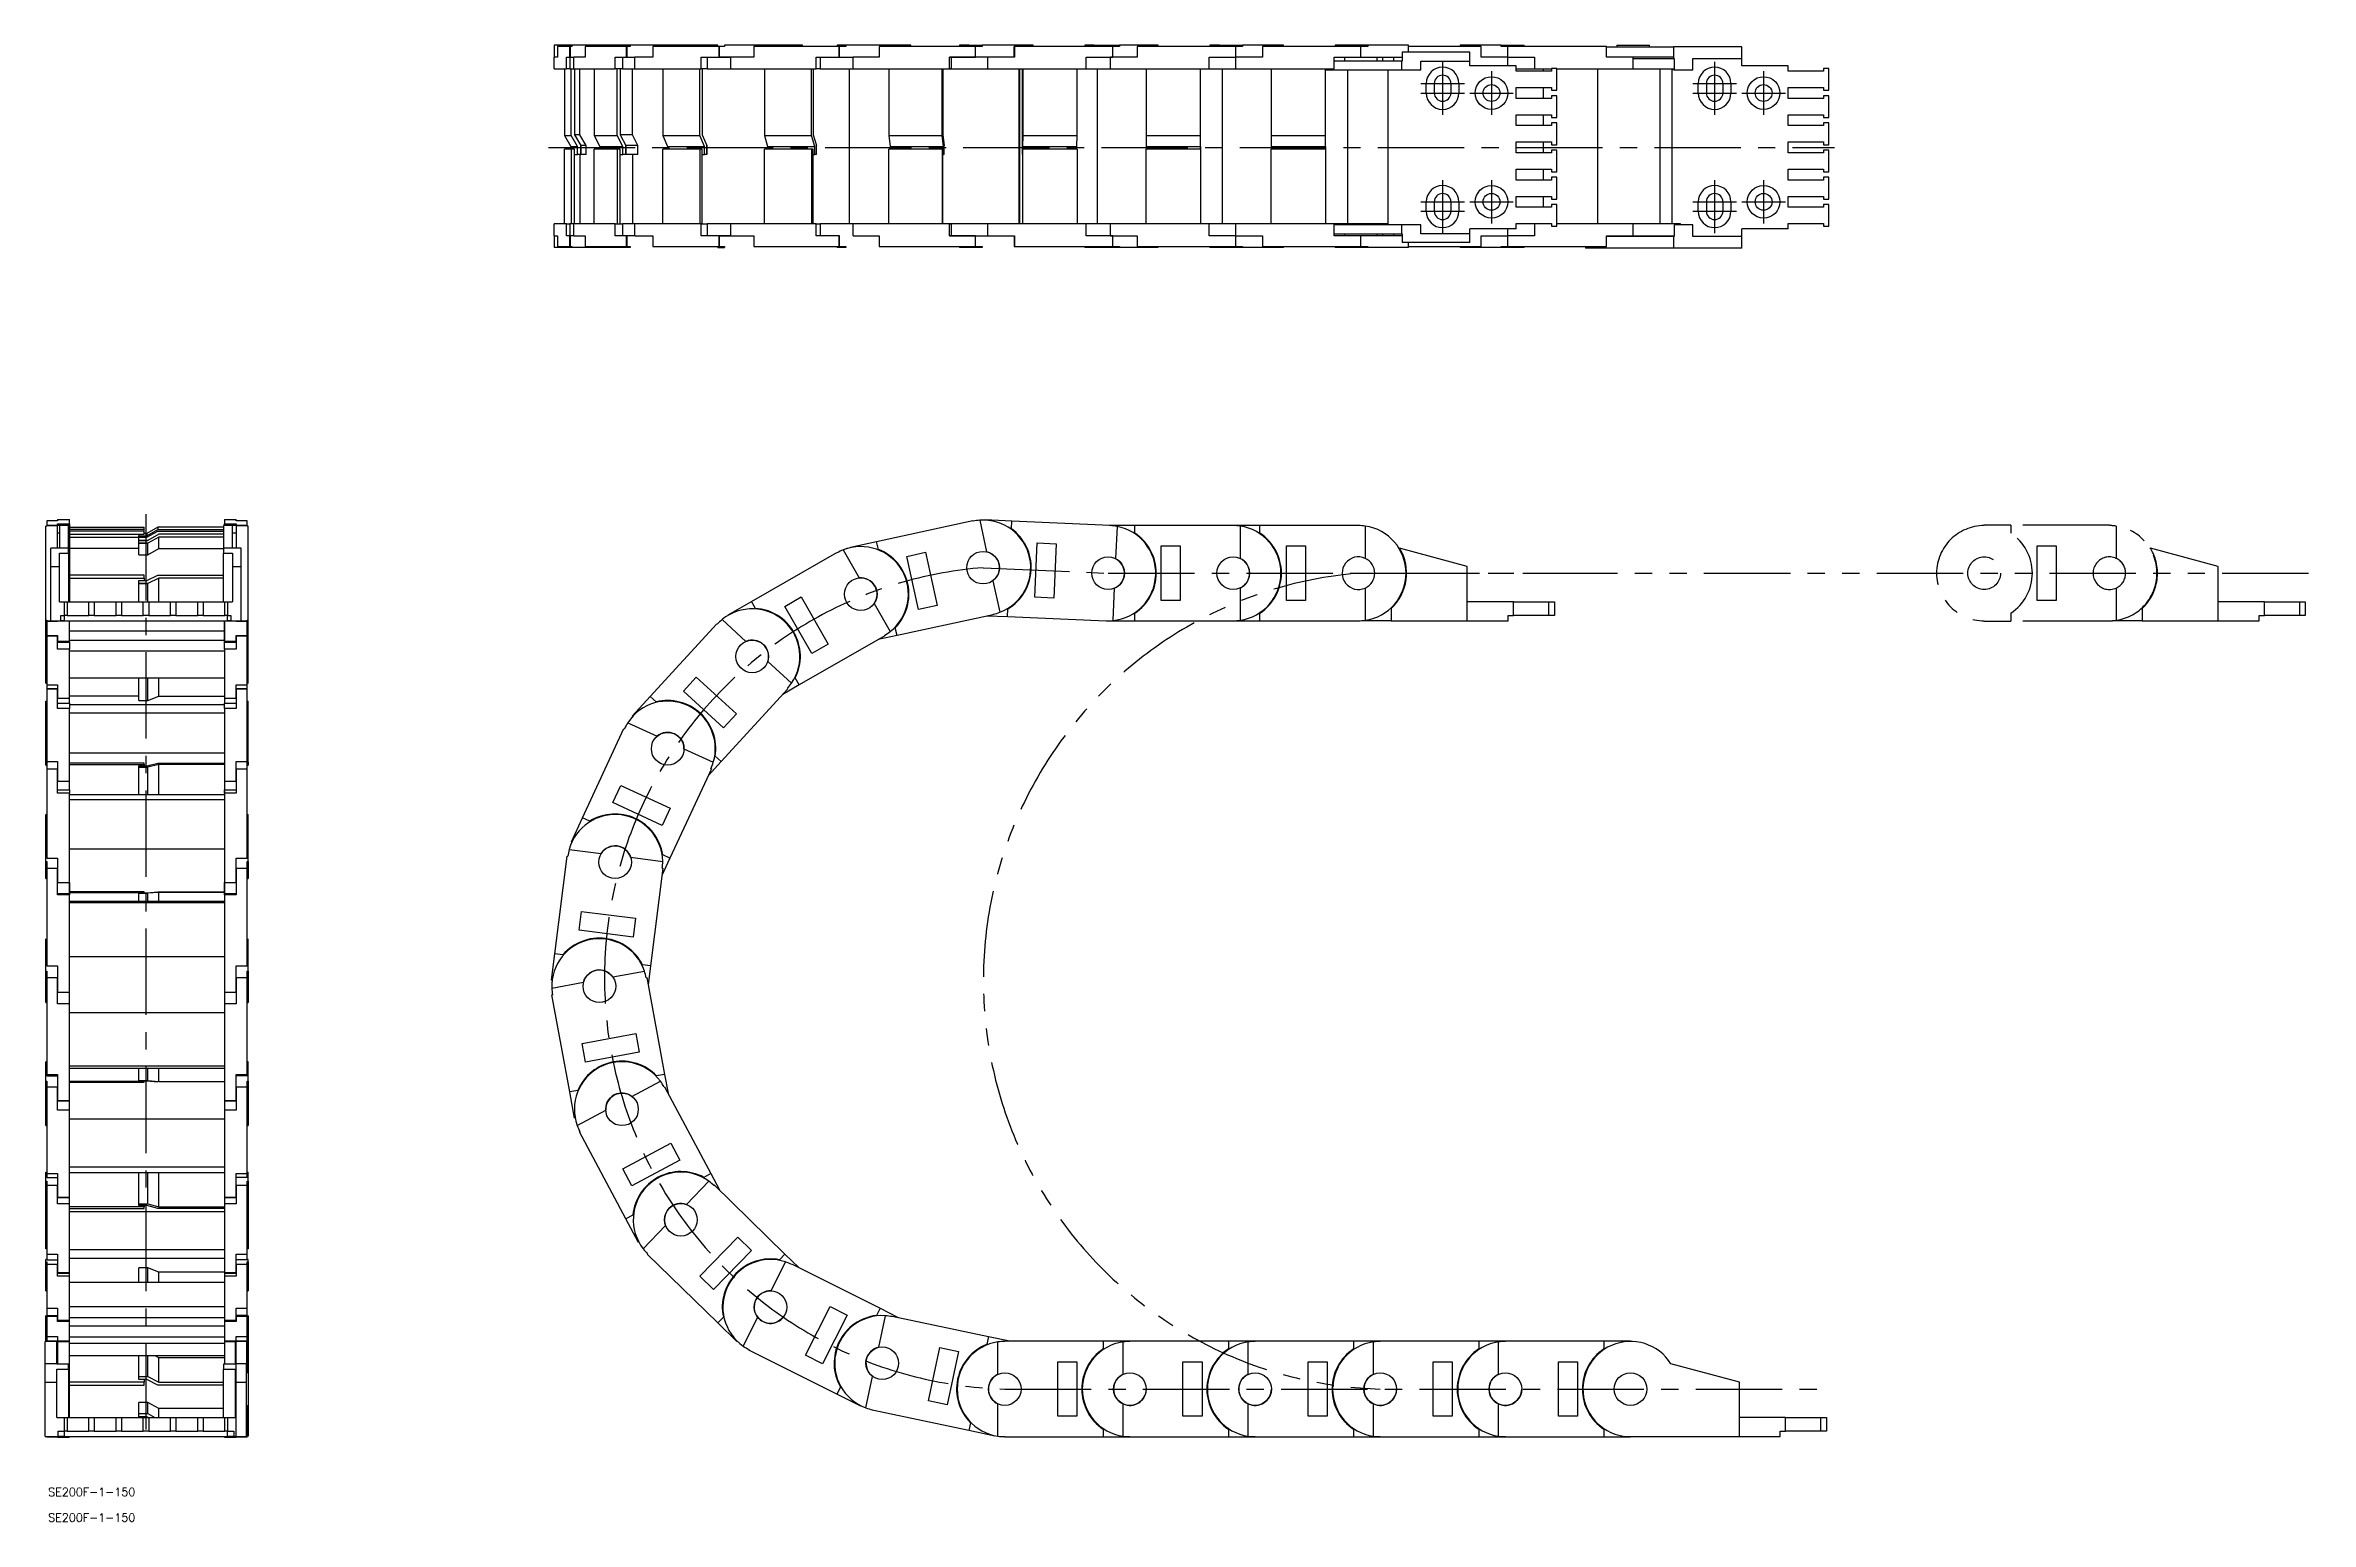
# Model space of a CAD drawing. Extents: x -187 to 646, y -468 to 74.
import ezdxf

# ---------------------------------------------------------------- set-up
doc = ezdxf.new("R2010")
doc.units = 0
doc.linetypes.add('CENTER', pattern=[50.8, 31.75, -6.35, 6.35, -6.35])
doc.linetypes.add('PHANTOM', pattern=[63.5, 31.75, -6.35, 6.35, -6.35, 6.35, -6.35])
doc.layers.get('0').update_dxf_attribs({"linetype": 'CONTINUOUS'})
doc.layers.add('CENTER', color=1, linetype='CONTINUOUS')
doc.styles.get("Standard").update_dxf_attribs({"font": 'txt.shx', "height": 3, "bigfont": 'bigfont.shx'})

# ---------------------------------------------------------------- blocks, each defined once
blk = doc.blocks.new('*U2')
at = {"color": 7, "linetype": 'CONTINUOUS'}
blk.add_text('SE200F-1-150', height=3, dxfattribs=at).set_placement((-185.95, -468.48))
blk = doc.blocks.new('*U3')
at = {"color": 7, "linetype": 'CONTINUOUS'}
blk.add_text('SE200F-1-150', height=3, dxfattribs=at).set_placement((-185.95, -459.06))

msp = doc.modelspace()

# ---------------------------------------------------------------- linework, layer by layer
at = {"color": 7, "linetype": 'CONTINUOUS'}
for p, q in [((0, 65.7), (0, 70.05)), ((1.23, 70.05), (0, 70.05)), ((0.06, 74.4), (0.06, 70.05)), ((6.47, 74.4), (0.06, 74.4)), ((6.47, 74.4), (0.06, 74.4)), ((1.23, 74), (1.23, 70.05)), ((5.78, 74), (1.23, 74)), ((4.55, 65.7), (4.55, 70.05)), ((4.55, 70.05), (5.78, 70.05)), ((5.78, 70.05), (5.78, 74)), ((5.98, 74), (5.78, 74)), ((5.78, 70.05), (5.98, 70.05)), ((5.84, 70.05), (5.84, 65.7)), ((5.98, 70.05), (5.98, 74)), ((6.47, 74), (5.98, 74)), ((6.47, 74), (5.98, 74)), ((5.98, 70.05), (7.28, 70.05)), ((5.98, 70.05), (7.28, 70.05)), ((28.01, 74.4), (6.47, 74.4)), ((6.47, 74.4), (6.47, 74)), ((7.28, 65.7), (7.28, 70.05)), ((11.4, 70.05), (7.28, 70.05)), ((26.62, 74), (11.4, 74)), ((11.4, 74), (11.4, 70.05)), ((22.5, 65.7), (22.5, 70.05)), ((22.5, 70.05), (26.62, 70.05)), ((25.18, 70.05), (25.18, 65.7)), ((26.62, 70.05), (26.62, 74)), ((26.8, 74), (26.62, 74)), ((26.62, 70.05), (26.8, 70.05)), ((26.8, 70.05), (26.62, 70.05)), ((26.8, 70.05), (26.62, 70.05)), ((26.8, 70.05), (26.8, 74)), ((28.01, 74), (26.8, 74)), ((28.01, 74), (26.8, 74)), ((26.8, 70.05), (29.63, 70.05)), ((26.8, 70.05), (29.63, 70.05)), ((60.18, 74.4), (28.01, 74.4)), ((28.01, 74.4), (28.01, 74)), ((29.63, 65.7), (29.63, 70.05)), ((36.25, 70.05), (29.63, 70.05)), ((36.25, 74), (36.25, 70.05)), ((60.71, 74), (36.25, 74)), ((54.08, 65.7), (54.08, 70.05)), ((54.08, 70.05), (60.71, 70.05)), ((56.27, 70.05), (56.27, 65.7)), ((60.18, 74), (60.18, 74.4)), ((60.71, 70.05), (60.71, 74)), ((60.85, 74), (60.71, 74)), ((60.71, 70.05), (60.85, 70.05)), ((64.94, 70.05), (60.71, 70.05)), ((60.85, 70.05), (60.85, 74)), ((62.67, 74), (60.85, 74)), ((60.85, 70.05), (64.94, 70.05)), ((91.26, 74.4), (62.67, 74.4)), ((91.26, 74.4), (62.67, 74.4)), ((62.67, 74.4), (62.67, 74)), ((64.94, 65.7), (64.94, 70.05)), ((73.44, 70.05), (64.94, 70.05)), ((104.84, 74), (73.44, 74)), ((73.44, 74), (73.44, 70.05)), ((91.26, 74), (91.26, 74.4)), ((96.34, 65.7), (96.34, 70.05)), ((96.34, 70.05), (104.84, 70.05)), ((97.81, 70.05), (97.81, 65.7)), ((107.19, 74.4), (104.05, 74.4)), ((104.05, 74.4), (104.05, 74)), ((104.84, 70.05), (104.84, 74)), ((104.94, 74), (104.84, 74)), ((104.84, 70.05), (104.94, 70.05)), ((104.94, 70.05), (104.94, 74)), ((107.19, 74), (104.94, 74)), ((104.94, 70.05), (109.9, 70.05)), ((131.15, 74.4), (107.19, 74.4)), ((107.19, 74.4), (107.19, 74)), ((109.9, 65.7), (109.9, 70.05)), ((119.48, 70.05), (109.9, 70.05)), ((119.48, 74), (119.48, 70.05)), ((154.86, 74), (119.48, 74)), ((131.15, 74), (131.15, 74.4)), ((145.28, 65.7), (145.28, 70.05)), ((159.38, 70.05), (145.28, 70.05)), ((159.38, 70.05), (145.28, 70.05)), ((145.28, 70.05), (154.86, 70.05)), ((145.91, 70.05), (145.91, 65.7)), ((152.61, 74.4), (149.06, 74.4)), ((149.06, 74.4), (149.06, 74)), ((152.61, 74.4), (157.38, 74.4)), ((152.61, 74.4), (152.61, 74)), ((152.61, 74.4), (152.61, 74.4)), ((154.86, 70.05), (154.86, 74)), ((154.9, 74), (154.86, 74)), ((154.86, 70.05), (154.9, 70.05)), ((154.9, 70.05), (154.9, 74)), ((157.38, 74), (154.9, 74)), ((176.11, 74.4), (157.38, 74.4)), ((157.38, 74.4), (157.38, 74)), ((169.18, 70.05), (159.38, 70.05)), ((159.38, 65.7), (159.38, 70.05)), ((159.38, 65.7), (159.38, 70.05)), ((159.38, 70.05), (159.38, 70.05)), ((169.05, 70.05), (169.05, 74)), ((169.18, 74), (169.05, 74)), ((169.18, 74), (169.18, 70.05)), ((205.34, 74), (169.18, 74)), ((176.11, 74), (176.11, 74.4)), ((198.56, 74.4), (195.06, 74.4)), ((195.06, 74.4), (195.06, 74)), ((195.55, 70.05), (205.34, 70.05)), ((195.55, 65.7), (195.55, 70.05)), ((198.56, 74.4), (207.31, 74.4)), ((198.56, 74.4), (198.56, 74)), ((204.56, 65.7), (204.56, 70.05)), ((214.36, 70.05), (204.56, 70.05)), ((207.82, 74), (205.33, 74)), ((207.82, 74), (205.33, 74)), ((205.34, 70.05), (205.34, 74)), ((207.3, 74.4), (207.82, 74.4)), ((207.3, 74.4), (207.3, 74)), ((222.06, 74.4), (207.82, 74.4)), ((207.82, 74.4), (207.82, 74)), ((250.56, 74), (214.36, 74)), ((214.36, 74), (214.36, 70.05)), ((222.06, 74), (222.06, 74.4)), ((240.76, 65.7), (240.76, 70.05)), ((240.76, 70.05), (250.56, 70.05)), ((244.56, 74.4), (241.06, 74.4)), ((241.06, 74.4), (241.06, 74)), ((244.56, 74.4), (253.06, 74.4)), ((244.56, 74.4), (244.56, 74)), ((250.56, 70.05), (250.56, 74)), ((253.06, 74), (250.56, 74)), ((250.56, 65.7), (250.56, 70.05)), ((260.36, 70.05), (250.56, 70.05)), ((268.06, 74.4), (253.06, 74.4)), ((253.06, 74.4), (253.06, 74)), ((260.36, 74), (260.36, 70.05)), ((296.56, 74), (260.36, 74)), ((268.06, 74), (268.06, 74.4)), ((286.76, 65.7), (286.76, 70.05)), ((286.76, 70.05), (296.56, 70.05)), ((311.43, 68.6), (286.76, 68.6)), ((299.06, 74.4), (287.06, 74.4)), ((287.06, 74.4), (287.06, 74)), ((290.56, 70.05), (290.56, 68.6)), ((296.56, 70.05), (296.56, 74)), ((299.06, 74), (296.56, 74)), ((296.56, 70.05), (304.96, 70.05)), ((314.06, 74.4), (299.06, 74.4)), ((299.06, 74.4), (299.06, 74)), ((302.56, 68.6), (302.56, 70.05)), ((304.56, 68.6), (304.56, 70.05)), ((304.96, 70.05), (311.71, 70.05)), ((304.96, 70.05), (304.96, 70.05)), ((308.56, 70.05), (308.56, 68.6)), ((311.43, 68.6), (311.43, 65.35)), ((311.71, 68.6), (311.43, 68.6)), ((336.56, 71.85), (311.71, 71.85)), ((311.71, 71.85), (311.71, 68.6)), ((314.06, 71.85), (314.06, 74.4)), ((340.76, 74), (314.06, 74)), ((318.56, 65.35), (318.56, 68.6)), ((318.56, 68.6), (336.56, 68.6)), ((348.06, 74.4), (333.06, 74.4)), ((333.06, 74.4), (333.06, 74)), ((336.56, 68.6), (336.56, 71.85)), ((336.56, 66.85), (336.56, 68.6)), ((353.56, 66.85), (336.56, 66.85)), ((340.76, 70.05), (340.76, 74)), ((350.56, 70.05), (340.76, 70.05)), ((348.06, 74.4), (356.56, 74.4)), ((348.06, 74), (348.06, 74.4)), ((350.56, 74), (348.06, 74)), ((386.76, 74), (350.56, 74)), ((350.56, 70.05), (350.56, 74)), ((350.56, 66.85), (350.56, 70.05)), ((350.56, 70.05), (360.36, 70.05)), ((353.56, 64.85), (353.56, 66.85)), ((356.56, 74), (356.56, 74.4)), ((360.36, 70.05), (360.36, 65.7)), ((386.76, 70.05), (386.76, 74)), ((386.76, 73.85), (411.43, 73.85)), ((396.56, 70.05), (386.76, 70.05)), ((390.56, 74.4), (402.56, 74.4)), ((390.56, 74.4), (390.56, 73.85)), ((396.56, 65.7), (396.56, 70.05)), ((411.43, 70.05), (396.56, 70.05)), ((396.56, 69.6), (411.43, 69.6)), ((402.56, 73.85), (402.56, 74.4)), ((411.43, 73.85), (411.43, 69.6)), ((436.56, 73.85), (411.43, 73.85)), ((411.43, 69.6), (411.71, 69.6)), ((411.71, 69.6), (411.71, 65.35)), ((418.56, 65.35), (418.56, 69.6)), ((418.56, 69.6), (436.56, 69.6)), ((436.56, 69.6), (436.56, 73.85)), ((436.56, 66.85), (436.56, 69.6)), ((453.56, 66.85), (436.56, 66.85)), ((453.56, 64.85), (453.56, 66.85)), ((0, 65.7), (4.55, 65.7)), ((3.82, 65.7), (3.82, 41.2)), ((5.84, 65.7), (4.55, 65.7)), ((5.84, 65.7), (7.28, 65.7)), ((6.33, 41.2), (6.33, 65.7)), ((7.28, 65.7), (22.5, 65.7)), ((7.52, 65.7), (7.52, 41.52)), ((9.46, 41.52), (9.46, 65.7)), ((14.74, 65.7), (14.74, 41.2)), ((25.18, 65.7), (22.5, 65.7)), ((23.15, 41.2), (23.15, 65.7)), ((24.24, 65.7), (24.24, 41.52)), ((25.18, 65.7), (29.63, 65.7)), ((25.18, 65.7), (29.63, 65.7)), ((28.79, 41.52), (28.79, 65.7)), ((29.63, 65.7), (54.08, 65.7)), ((40.03, 65.7), (40.03, 41.2)), ((53.54, 41.2), (53.54, 65.7)), ((56.27, 65.7), (54.08, 65.7)), ((54.43, 65.7), (54.43, 41.52)), ((56.26, 65.7), (64.94, 65.7)), ((64.94, 65.7), (96.34, 65.7)), ((77.31, 65.7), (77.31, 41.2)), ((94.66, 41.2), (94.66, 65.7)), ((95.25, 65.7), (95.25, 41.52)), ((97.81, 65.7), (96.34, 65.7)), ((97.81, 65.7), (109.9, 65.7)), ((108.45, 65.7), (108.45, 8.7)), ((109.9, 65.7), (145.28, 65.7)), ((123.07, 65.7), (123.07, 41.2)), ((142.62, 41.2), (142.62, 65.7)), ((142.87, 65.7), (142.87, 41.52)), ((145.28, 65.7), (159.38, 65.7)), ((145.91, 65.7), (145.28, 65.7)), ((159.38, 65.7), (195.55, 65.7)), ((159.38, 65.7), (159.38, 65.7)), ((170.86, 65.7), (170.86, 8.7)), ((171.06, 65.7), (171.06, 8.7)), ((172.22, 41.52), (172.22, 65.7)), ((172.28, 65.7), (172.28, 41.2)), ((192.26, 41.2), (192.26, 65.7)), ((195.55, 65.7), (204.56, 65.7)), ((199.56, 65.7), (199.56, 8.7)), ((204.56, 65.7), (240.76, 65.7)), ((217.56, 65.7), (217.56, 41.2)), ((237.56, 41.2), (237.56, 65.7)), ((240.76, 65.7), (250.56, 65.7)), ((245.56, 65.7), (245.56, 8.7)), ((250.56, 65.7), (286.76, 65.7)), ((263.56, 65.7), (263.56, 41.2)), ((283.56, 41.2), (283.56, 65.7)), ((283.56, 65.35), (311.43, 65.35)), ((291.56, 65.35), (291.56, 8.7)), ((306.56, 8.35), (306.56, 65.35)), ((311.43, 65.35), (318.56, 65.35)), ((320.56, 56.85), (320.56, 60.35)), ((323.51, 60.35), (323.51, 56.85)), ((329.61, 60.35), (329.61, 56.85)), ((332.56, 60.35), (332.56, 56.85)), ((366.56, 64.85), (353.56, 64.85)), ((353.56, 58.85), (366.56, 58.85)), ((353.56, 54.85), (353.56, 58.85)), ((353.57, 65.7), (360.36, 65.7)), ((360.36, 65.7), (366.56, 65.7)), ((363.56, 65.7), (363.56, 64.85)), ((363.56, 58.85), (363.56, 54.85)), ((368.56, 65.85), (366.56, 65.85)), ((366.56, 65.85), (366.56, 64.85)), ((366.56, 58.85), (366.56, 57.85)), ((368.56, 57.85), (368.56, 65.85)), ((368.56, 65.7), (396.56, 65.7)), ((383.56, 65.7), (383.56, 8.7)), ((396.56, 65.7), (411.71, 65.7)), ((406.56, 8.7), (406.56, 65.7)), ((410.81, 65.35), (410.81, 8.7)), ((411.71, 65.35), (410.81, 65.35)), ((411.71, 65.35), (418.56, 65.35)), ((420.56, 56.85), (420.56, 60.35)), ((423.51, 60.35), (423.51, 56.85)), ((429.61, 60.35), (429.61, 56.85)), ((432.56, 60.35), (432.56, 56.85)), ((466.56, 64.85), (453.56, 64.85)), ((453.56, 58.85), (466.56, 58.85)), ((453.56, 54.85), (453.56, 58.85)), ((468.56, 65.85), (466.56, 65.85)), ((466.56, 65.85), (466.56, 64.85)), ((466.56, 58.85), (466.56, 57.85)), ((468.56, 57.85), (468.56, 65.85)), ((366.56, 54.85), (353.56, 54.85)), ((366.56, 57.85), (368.56, 57.85)), ((368.56, 55.85), (366.56, 55.85)), ((366.56, 55.85), (366.56, 54.85)), ((368.56, 47.85), (368.56, 55.85)), ((466.56, 54.85), (453.56, 54.85)), ((466.56, 57.85), (468.56, 57.85)), ((468.56, 55.85), (466.56, 55.85)), ((466.56, 55.85), (466.56, 54.85)), ((468.56, 47.85), (468.56, 55.85)), ((353.56, 44.85), (353.56, 48.85)), ((353.56, 48.85), (366.56, 48.85)), ((366.56, 44.85), (353.56, 44.85)), ((363.56, 48.85), (363.56, 44.85)), ((366.56, 48.85), (366.56, 47.85)), ((366.56, 47.85), (368.56, 47.85)), ((368.56, 45.85), (366.56, 45.85)), ((366.56, 45.85), (366.56, 44.85)), ((368.56, 37.85), (368.56, 45.85)), ((453.56, 48.85), (466.56, 48.85)), ((453.56, 44.85), (453.56, 48.85)), ((466.56, 44.85), (453.56, 44.85)), ((466.56, 48.85), (466.56, 47.85)), ((466.56, 47.85), (468.56, 47.85)), ((468.56, 45.85), (466.56, 45.85)), ((466.56, 45.85), (466.56, 44.85)), ((468.56, 37.85), (468.56, 45.85)), ((3.82, 41.2), (6.11, 37.2)), ((3.82, 41.2), (6.33, 41.2)), ((3.82, 8.7), (3.82, 36.2)), ((6.33, 36.2), (3.82, 36.2)), ((6.11, 37.2), (6.11, 36.2)), ((6.11, 37.2), (8.62, 37.2)), ((8.62, 37.2), (6.33, 41.2)), ((6.33, 36.2), (6.33, 8.7)), ((7.52, 36.2), (6.33, 36.2)), ((7.52, 41.52), (9.79, 37.56)), ((9.46, 41.52), (7.52, 41.52)), ((7.52, 8.7), (7.52, 36.2)), ((7.52, 34.2), (8.62, 34.2)), ((8.62, 34.2), (8.62, 37.2)), ((11.74, 34.2), (8.62, 34.2)), ((9.79, 34.2), (8.62, 34.2)), ((11.74, 37.52), (9.46, 41.52)), ((9.46, 34.2), (9.46, 8.7)), ((9.79, 34.2), (9.79, 37.56)), ((9.81, 34.2), (9.79, 34.2)), ((9.81, 37.52), (9.81, 34.2)), ((11.74, 37.52), (9.81, 37.52)), ((11.74, 34.2), (11.74, 37.52)), ((14.74, 41.2), (16.84, 37.2)), ((14.74, 41.2), (23.15, 41.2)), ((14.74, 8.7), (14.74, 36.2)), ((23.15, 36.2), (14.74, 36.2)), ((16.84, 37.2), (16.84, 36.2)), ((16.84, 37.2), (25.24, 37.2)), ((25.24, 37.2), (23.15, 41.2)), ((23.15, 36.2), (23.15, 8.7)), ((24.24, 36.2), (23.15, 36.2)), ((24.24, 41.52), (26.31, 37.56)), ((28.79, 41.52), (24.24, 41.52)), ((24.24, 8.7), (24.24, 36.2)), ((24.24, 34.2), (25.24, 34.2)), ((25.24, 34.2), (25.24, 37.2)), ((30.82, 34.2), (25.24, 34.2)), ((26.31, 34.2), (25.24, 34.2)), ((26.31, 34.2), (26.31, 37.56)), ((26.33, 34.2), (26.31, 34.2)), ((26.33, 34.2), (26.31, 34.2)), ((26.33, 37.52), (26.33, 34.2)), ((30.82, 37.52), (26.33, 37.52)), ((30.82, 37.52), (28.79, 41.52)), ((28.79, 34.2), (28.79, 8.7)), ((30.82, 34.2), (30.82, 37.52)), ((40.03, 41.2), (53.54, 41.2)), ((40.03, 41.2), (41.74, 37.2)), ((40.03, 8.7), (40.03, 36.2)), ((53.54, 36.2), (40.03, 36.2)), ((41.74, 37.2), (41.74, 36.2)), ((41.74, 37.2), (55.25, 37.2)), ((55.25, 37.2), (53.54, 41.2)), ((53.54, 36.2), (53.54, 8.7)), ((54.43, 36.2), (53.54, 36.2)), ((54.43, 41.52), (56.12, 37.56)), ((54.43, 8.7), (54.43, 36.2)), ((54.43, 34.2), (55.25, 34.2)), ((55.25, 34.2), (55.25, 37.2)), ((56.12, 34.2), (55.25, 34.2)), ((56.12, 34.2), (56.12, 37.56)), ((56.12, 37.52), (56.12, 34.2)), ((56.12, 34.2), (56.12, 34.2)), ((77.31, 41.2), (94.66, 41.2)), ((77.31, 41.2), (78.46, 37.2)), ((94.66, 36.2), (77.31, 36.2)), ((77.31, 8.7), (77.31, 36.2)), ((78.46, 37.2), (78.46, 36.2)), ((78.46, 37.2), (95.81, 37.2)), ((95.81, 37.2), (94.66, 41.2)), ((94.66, 36.2), (94.66, 8.7)), ((95.25, 36.2), (94.66, 36.2)), ((95.25, 41.52), (96.39, 37.56)), ((95.25, 8.7), (95.25, 36.2)), ((95.25, 34.2), (95.81, 34.2)), ((95.81, 34.2), (95.81, 37.2)), ((96.39, 34.2), (95.81, 34.2)), ((96.39, 34.2), (96.39, 37.56)), ((123.07, 41.2), (142.62, 41.2)), ((123.07, 41.2), (123.56, 37.2)), ((123.07, 8.7), (123.07, 36.2)), ((142.62, 36.2), (123.07, 36.2)), ((123.56, 37.2), (123.56, 36.2)), ((123.56, 37.2), (143.11, 37.2)), ((143.11, 37.2), (142.62, 41.2)), ((142.62, 36.2), (142.62, 8.7)), ((142.87, 36.2), (142.62, 36.2)), ((142.87, 41.52), (143.36, 37.56)), ((142.87, 8.7), (142.87, 36.2)), ((142.87, 34.2), (143.11, 34.2)), ((143.11, 34.2), (143.11, 37.2)), ((143.36, 34.2), (143.11, 34.2)), ((143.36, 34.2), (143.36, 37.56)), ((172.12, 37.52), (172.22, 41.52)), ((172.12, 34.2), (172.12, 37.52)), ((172.17, 34.2), (172.12, 34.2)), ((172.28, 41.2), (172.17, 37.2)), ((172.17, 37.2), (172.17, 34.2)), ((172.17, 37.2), (192.15, 37.2)), ((172.17, 34.2), (172.22, 34.2)), ((172.22, 36.2), (172.22, 8.7)), ((172.28, 36.2), (172.22, 36.2)), ((172.28, 41.2), (192.26, 41.2)), ((172.28, 8.7), (172.28, 36.2)), ((192.26, 36.2), (172.28, 36.2)), ((192.15, 37.2), (192.26, 41.2)), ((192.15, 36.2), (192.15, 37.2)), ((192.26, 36.2), (192.26, 8.7)), ((217.56, 41.2), (237.56, 41.2)), ((217.56, 41.2), (217.56, 37.2)), ((217.56, 37.2), (237.56, 37.2)), ((217.56, 37.2), (217.56, 36.2)), ((237.56, 36.2), (217.56, 36.2)), ((217.56, 8.7), (217.56, 36.2)), ((237.56, 37.2), (237.56, 41.2)), ((237.56, 37.2), (237.56, 36.2)), ((237.56, 36.2), (237.56, 37.2)), ((237.56, 36.2), (237.56, 8.7)), ((263.56, 41.2), (283.56, 41.2)), ((263.56, 41.2), (263.56, 37.2)), ((263.56, 37.2), (263.56, 36.2)), ((263.56, 37.2), (283.56, 37.2)), ((263.56, 8.7), (263.56, 36.2)), ((283.56, 36.2), (263.56, 36.2)), ((283.56, 37.2), (283.56, 41.2)), ((283.56, 37.2), (283.56, 36.2)), ((283.56, 36.2), (283.56, 37.2)), ((283.56, 36.2), (283.56, 8.7)), ((353.56, 34.85), (353.56, 38.85)), ((353.56, 38.85), (366.56, 38.85)), ((366.56, 34.85), (353.56, 34.85)), ((363.56, 38.85), (363.56, 34.85)), ((366.56, 38.85), (366.56, 37.85)), ((366.56, 37.85), (368.56, 37.85)), ((366.56, 35.85), (366.56, 34.85)), ((368.56, 35.85), (366.56, 35.85)), ((368.56, 27.85), (368.56, 35.85)), ((453.56, 34.85), (453.56, 38.85)), ((453.56, 38.85), (466.56, 38.85)), ((466.56, 34.85), (453.56, 34.85)), ((466.56, 38.85), (466.56, 37.85)), ((466.56, 37.85), (468.56, 37.85)), ((466.56, 35.85), (466.56, 34.85)), ((468.56, 35.85), (466.56, 35.85)), ((468.56, 27.85), (468.56, 35.85)), ((353.56, 24.85), (353.56, 28.85)), ((353.56, 28.85), (366.56, 28.85)), ((363.56, 28.85), (363.56, 24.85)), ((366.56, 28.85), (366.56, 27.85)), ((366.56, 27.85), (368.56, 27.85)), ((366.56, 25.85), (366.56, 24.85)), ((368.56, 25.85), (366.56, 25.85)), ((368.56, 17.85), (368.56, 25.85)), ((453.56, 28.85), (466.56, 28.85)), ((453.56, 24.85), (453.56, 28.85)), ((466.56, 28.85), (466.56, 27.85)), ((466.56, 27.85), (468.56, 27.85)), ((466.56, 25.85), (466.56, 24.85)), ((468.56, 25.85), (466.56, 25.85)), ((468.56, 17.85), (468.56, 25.85)), ((320.56, 13.35), (320.56, 16.85)), ((323.51, 16.85), (323.51, 13.35)), ((329.61, 16.85), (329.61, 13.35)), ((332.56, 16.85), (332.56, 13.35)), ((366.56, 24.85), (353.56, 24.85)), ((353.56, 18.85), (366.56, 18.85)), ((353.56, 14.85), (353.56, 18.85)), ((363.56, 18.85), (363.56, 14.85)), ((366.56, 18.85), (366.56, 17.85)), ((366.56, 17.85), (368.56, 17.85)), ((420.56, 13.35), (420.56, 16.85)), ((423.51, 16.85), (423.51, 13.35)), ((429.61, 16.85), (429.61, 13.35)), ((432.56, 16.85), (432.56, 13.35)), ((466.56, 24.85), (453.56, 24.85)), ((453.56, 18.85), (466.56, 18.85)), ((453.56, 14.85), (453.56, 18.85)), ((466.56, 18.85), (466.56, 17.85)), ((466.56, 17.85), (468.56, 17.85)), ((0, 4.35), (0, 8.7)), ((4.55, 8.7), (0, 8.7)), ((4.55, 4.35), (4.55, 8.7)), ((4.55, 8.7), (5.84, 8.7)), ((5.84, 8.7), (5.84, 4.35)), ((7.28, 8.7), (5.84, 8.7)), ((22.5, 8.7), (7.28, 8.7)), ((7.28, 4.35), (7.28, 8.7)), ((22.5, 4.35), (22.5, 8.7)), ((22.5, 8.7), (25.18, 8.7)), ((25.18, 8.7), (25.18, 4.35)), ((29.63, 8.7), (25.18, 8.7)), ((29.63, 8.7), (25.18, 8.7)), ((54.08, 8.7), (29.63, 8.7)), ((29.63, 4.35), (29.63, 8.7)), ((54.08, 4.35), (54.08, 8.7)), ((54.08, 8.7), (56.27, 8.7)), ((56.27, 8.7), (56.27, 4.35)), ((64.94, 8.7), (56.27, 8.7)), ((96.34, 8.7), (64.94, 8.7)), ((64.94, 4.35), (64.94, 8.7)), ((96.34, 4.35), (96.34, 8.7)), ((96.34, 8.7), (97.81, 8.7)), ((97.81, 8.7), (97.81, 4.35)), ((109.9, 8.7), (97.81, 8.7)), ((109.9, 8.7), (97.81, 8.7)), ((145.28, 8.7), (109.9, 8.7)), ((109.9, 4.35), (109.9, 8.7)), ((145.28, 4.35), (145.28, 8.7)), ((159.38, 8.7), (145.28, 8.7)), ((159.38, 8.7), (145.28, 8.7)), ((145.28, 8.7), (145.91, 8.7)), ((145.91, 8.7), (145.91, 4.35)), ((195.55, 8.7), (159.38, 8.7)), ((159.38, 4.35), (159.38, 8.7)), ((159.38, 4.35), (159.38, 8.7)), ((159.38, 8.7), (159.38, 8.7)), ((204.56, 8.7), (195.55, 8.7)), ((195.55, 4.35), (195.55, 8.7)), ((240.76, 8.7), (204.56, 8.7)), ((204.56, 4.35), (204.56, 8.7)), ((240.76, 4.35), (240.76, 8.7)), ((250.56, 8.7), (240.76, 8.7)), ((286.76, 8.7), (250.56, 8.7)), ((250.56, 4.35), (250.56, 8.7)), ((286.76, 4.35), (286.76, 8.7)), ((304.56, 8.7), (286.76, 8.7)), ((311.43, 8.35), (286.76, 8.35)), ((306.57, 8.7), (304.56, 8.7)), ((304.56, 8.35), (304.56, 8.7)), ((311.43, 8.35), (311.43, 5.1)), ((318.56, 8.35), (311.43, 8.35)), ((318.56, 5.1), (318.56, 8.35)), ((366.56, 14.85), (353.56, 14.85)), ((353.56, 6.85), (353.56, 8.85)), ((353.56, 8.85), (366.56, 8.85)), ((360.36, 8.7), (353.57, 8.7)), ((360.36, 8.7), (360.36, 4.35)), ((366.56, 8.7), (360.36, 8.7)), ((363.56, 8.85), (363.56, 8.7)), ((366.56, 15.85), (366.56, 14.85)), ((368.56, 15.85), (366.56, 15.85)), ((366.56, 8.85), (366.56, 7.85)), ((368.56, 7.85), (368.56, 15.85)), ((396.56, 8.7), (368.56, 8.7)), ((396.56, 4.35), (396.56, 8.7)), ((414.06, 8.7), (396.56, 8.7)), ((418.56, 8.35), (411.71, 8.35)), ((411.71, 8.35), (411.71, 4.1)), ((414.06, 8.35), (414.06, 8.7)), ((418.56, 4.1), (418.56, 8.35)), ((466.56, 14.85), (453.56, 14.85)), ((453.56, 8.85), (466.56, 8.85)), ((453.56, 6.85), (453.56, 8.85)), ((466.56, 15.85), (466.56, 14.85)), ((468.56, 15.85), (466.56, 15.85)), ((466.56, 8.85), (466.56, 7.85)), ((468.56, 7.85), (468.56, 15.85)), ((0, 4.35), (1.23, 4.35)), ((0.06, 4.35), (0.06, 0)), ((28.01, 0), (0.06, 0)), ((6.47, 0), (0.06, 0)), ((1.23, 4.35), (1.23, 0.4)), ((1.23, 0.4), (5.78, 0.4)), ((5.78, 4.35), (4.55, 4.35)), ((5.78, 0.4), (5.78, 4.35)), ((5.98, 4.35), (5.78, 4.35)), ((5.78, 0.4), (5.98, 0.4)), ((5.98, 0.4), (5.98, 4.35)), ((7.28, 4.35), (5.98, 4.35)), ((7.28, 4.35), (5.98, 4.35)), ((5.98, 0.4), (6.47, 0.4)), ((5.98, 0.4), (6.47, 0.4)), ((6.47, 0.4), (6.47, 0)), ((28.01, 0), (6.47, 0)), ((7.28, 4.35), (11.4, 4.35)), ((11.4, 4.35), (11.4, 0.4)), ((11.4, 0.4), (26.62, 0.4)), ((26.62, 4.35), (22.5, 4.35)), ((26.62, 0.4), (26.62, 4.35)), ((26.8, 4.35), (26.62, 4.35)), ((26.62, 0.4), (26.8, 0.4)), ((26.8, 0.4), (26.8, 4.35)), ((29.63, 4.35), (26.8, 4.35)), ((29.63, 4.35), (26.8, 4.35)), ((26.8, 0.4), (28.01, 0.4)), ((26.8, 0.4), (28.01, 0.4)), ((28.01, 0.4), (28.01, 0)), ((29.63, 4.35), (36.25, 4.35)), ((36.25, 4.35), (36.25, 0.4)), ((36.25, 0.4), (60.71, 0.4)), ((60.71, 4.35), (54.08, 4.35)), ((60.18, 0), (60.18, 0.4)), ((60.18, 0), (62.67, 0)), ((60.71, 0.4), (60.71, 4.35)), ((60.85, 4.35), (60.71, 4.35)), ((60.71, 4.35), (64.94, 4.35)), ((60.71, 0.4), (60.85, 0.4)), ((60.85, 0.4), (60.85, 4.35)), ((64.94, 4.35), (60.85, 4.35)), ((60.85, 0.4), (62.67, 0.4)), ((62.67, 0.4), (62.67, 0)), ((64.94, 4.35), (73.44, 4.35)), ((73.44, 4.35), (73.44, 0.4)), ((73.44, 0.4), (104.84, 0.4)), ((104.84, 4.35), (96.34, 4.35)), ((104.05, 0.4), (104.05, 0)), ((107.19, 0), (104.05, 0)), ((104.84, 0.4), (104.84, 4.35)), ((104.94, 4.35), (104.84, 4.35)), ((104.84, 0.4), (104.94, 0.4)), ((104.94, 0.4), (104.94, 4.35)), ((104.94, 0.4), (107.19, 0.4)), ((107.19, 0.4), (107.19, 0)), ((109.9, 4.35), (119.48, 4.35)), ((119.48, 4.35), (119.48, 0.4)), ((119.48, 0.4), (154.86, 0.4)), ((145.28, 4.35), (159.38, 4.35)), ((145.28, 4.35), (159.38, 4.35)), ((154.86, 4.35), (145.28, 4.35)), ((149.06, 0.4), (149.06, 0)), ((152.61, 0), (149.06, 0)), ((152.61, 0.4), (152.61, 0)), ((157.38, 0), (152.61, 0)), ((152.61, 0), (152.61, 0)), ((154.86, 0.4), (154.86, 4.35)), ((154.9, 4.35), (154.86, 4.35)), ((154.86, 0.4), (154.9, 0.4)), ((154.9, 0.4), (154.9, 4.35)), ((154.9, 0.4), (157.38, 0.4)), ((157.38, 0.4), (157.38, 0)), ((159.38, 4.35), (169.18, 4.35)), ((159.38, 4.35), (159.38, 4.35)), ((169.05, 4.35), (169.05, 0.4)), ((169.05, 0.4), (169.18, 0.4)), ((169.18, 4.35), (169.18, 0.4)), ((169.18, 0.4), (205.34, 0.4)), ((195.06, 0.4), (195.06, 0)), ((198.56, 0), (195.06, 0)), ((205.34, 4.35), (195.55, 4.35)), ((198.56, 0.4), (198.56, 0)), ((207.3, 0), (198.56, 0)), ((204.56, 4.35), (214.36, 4.35)), ((205.34, 0.4), (205.34, 4.35)), ((205.34, 0.4), (207.82, 0.4)), ((206.82, 0), (206.3, 0)), ((207.3, 0), (206.82, 0)), ((207.3, 0.4), (207.3, 0)), ((207.82, 0), (207.3, 0)), ((207.82, 0.4), (207.82, 0)), ((222.06, 0), (207.82, 0)), ((214.36, 4.35), (214.36, 0.4)), ((214.36, 0.4), (250.56, 0.4)), ((250.56, 4.35), (240.76, 4.35)), ((241.06, 0.4), (241.06, 0)), ((244.56, 0), (241.06, 0)), ((244.56, 0.4), (244.56, 0)), ((253.06, 0), (244.56, 0)), ((250.56, 0.4), (250.56, 4.35)), ((250.56, 4.35), (260.36, 4.35)), ((250.56, 0.4), (253.06, 0.4)), ((253.06, 0.4), (253.06, 0)), ((268.06, 0), (253.06, 0)), ((260.36, 4.35), (260.36, 0.4)), ((260.36, 0.4), (296.56, 0.4)), ((268.06, 0), (268.06, 0.4)), ((286.76, 5.1), (311.43, 5.1)), ((296.56, 4.35), (286.76, 4.35)), ((287.06, 0.4), (287.06, 0)), ((299.06, 0), (287.06, 0)), ((290.56, 5.1), (290.56, 4.35)), ((296.56, 0.4), (296.56, 4.35)), ((304.96, 4.35), (296.56, 4.35)), ((296.56, 0.4), (299.06, 0.4)), ((299.06, 0), (298.56, 0)), ((299.06, 0.4), (299.06, 0)), ((314.06, 0), (299.06, 0)), ((302.56, 4.35), (302.56, 5.1)), ((304.56, 4.35), (304.56, 5.1)), ((311.71, 4.35), (304.96, 4.35)), ((304.96, 4.35), (304.96, 4.35)), ((308.56, 5.1), (308.56, 4.35)), ((311.43, 5.1), (311.71, 5.1)), ((311.71, 5.1), (311.71, 1.85)), ((336.56, 1.85), (311.71, 1.85)), ((314.06, 0), (314.06, 1.85)), ((314.06, 0.4), (340.76, 0.4)), ((336.56, 5.1), (318.56, 5.1)), ((333.06, 0.4), (333.06, 0)), ((348.06, 0), (333.06, 0)), ((353.56, 6.85), (336.56, 6.85)), ((336.56, 5.1), (336.56, 6.85)), ((336.56, 1.85), (336.56, 5.1)), ((340.76, 0.4), (340.76, 4.35)), ((340.76, 4.35), (350.56, 4.35)), ((348.06, 0.4), (350.56, 0.4)), ((348.06, 0), (348.06, 0.4)), ((356.56, 0), (348.06, 0)), ((350.56, 4.35), (350.56, 6.85)), ((350.56, 0.4), (350.56, 4.35)), ((360.36, 4.35), (350.56, 4.35)), ((350.56, 0.4), (386.76, 0.4)), ((356.56, 0), (356.56, 0.4)), ((366.56, 7.85), (368.56, 7.85)), ((379.06, 0.4), (379.06, -0.15)), ((386.76, 0.4), (386.76, 4.35)), ((386.76, 4.35), (396.56, 4.35)), ((411.43, 4.1), (386.76, 4.1)), ((390.56, 4.35), (390.56, 4.1)), ((396.56, 4.35), (411.71, 4.35)), ((402.56, 4.1), (402.56, 4.35)), ((406.56, 4.1), (406.56, 4.35)), ((411.43, 4.1), (411.43, -0.15)), ((411.71, 4.1), (411.43, 4.1)), ((436.56, 4.1), (418.56, 4.1)), ((436.56, 4.1), (436.56, 6.85)), ((453.56, 6.85), (436.56, 6.85)), ((436.56, -0.15), (436.56, 4.1)), ((466.56, 7.85), (468.56, 7.85)), ((411.43, -0.15), (379.06, -0.15)), ((436.56, -0.15), (411.43, -0.15)), ((-186.85, -137.03), (-186.85, -102.39)), ((-186.45, -102.39), (-186.85, -102.39)), ((-182.5, -100.43), (-186.45, -100.43)), ((-186.45, -100.43), (-186.45, -102.01)), ((-186.45, -102.01), (-182.5, -102.01)), ((-186.45, -102.01), (-186.45, -102.21)), ((-186.45, -102.21), (-182.5, -102.21)), ((-186.45, -102.21), (-186.45, -102.39)), ((-182.5, -100), (-178.15, -100)), ((-182.5, -100), (-182.5, -100.43)), ((-182.5, -101.59), (-178.15, -101.59)), ((-182.5, -102.01), (-182.5, -101.59)), ((-182.5, -102.01), (-178.15, -102.01)), ((-182.5, -102.21), (-182.5, -102.01)), ((-182.5, -104.35), (-182.5, -102.21)), ((-182.5, -110.55), (-182.5, -104.35)), ((-182.5, -104.35), (-182.5, -104.35)), ((-181.75, -104.97), (-182.5, -104.97)), ((-178.5, -102.21), (-181.75, -102.21)), ((-181.75, -102.21), (-181.75, -110.47)), ((-178.5, -110.47), (-178.5, -102.21)), ((-178.15, -104.97), (-178.5, -104.97)), ((-178.15, -101.59), (-178.15, -100)), ((-178.15, -101.59), (-178.15, -102.01)), ((-178.15, -102.01), (-178.15, -104.97)), ((-178.15, -102.77), (-150.65, -102.77)), ((-150.65, -103.65), (-178.15, -103.65)), ((-150.65, -104.21), (-178.15, -104.21)), ((-178.15, -104.97), (-178.15, -130.21)), ((-178.15, -105.41), (-150.65, -105.41)), ((-178.15, -106.46), (-152.65, -106.46)), ((-152.65, -105.41), (-152.65, -105.96)), ((-152.65, -105.96), (-149.65, -105.96)), ((-152.65, -106.52), (-152.65, -105.96)), ((-152.65, -106.52), (-149.65, -106.52)), ((-152.65, -107.69), (-152.65, -106.52)), ((-152.65, -107.69), (-149.29, -107.69)), ((-152.65, -108.69), (-152.65, -107.69)), ((-152.65, -107.72), (-152.65, -107.69)), ((-149.33, -107.72), (-152.65, -107.72)), ((-150.65, -103.65), (-150.65, -102.77)), ((-150.65, -104.21), (-150.65, -103.65)), ((-150.65, -105.41), (-150.65, -104.21)), ((-149.65, -105.08), (-150.65, -105.08)), ((-145.65, -102.77), (-149.65, -105.08)), ((-149.65, -105.96), (-145.65, -103.65)), ((-149.65, -106.52), (-145.65, -104.21)), ((-149.65, -105.08), (-149.65, -105.96)), ((-149.29, -107.69), (-149.33, -107.72)), ((-145.33, -105.41), (-149.29, -107.69)), ((-145.33, -106.46), (-149.29, -108.69)), ((-121.5, -102.77), (-145.65, -102.77)), ((-145.65, -102.77), (-145.65, -103.65)), ((-145.65, -103.65), (-121.5, -103.65)), ((-145.65, -104.21), (-121.5, -104.21)), ((-121.5, -105.41), (-145.33, -105.41)), ((-121.5, -106.46), (-145.33, -106.46)), ((-145.33, -110.69), (-145.33, -106.46)), ((-118.25, -102.21), (-121.5, -102.21)), ((-121.5, -102.21), (-121.5, -110.47)), ((-121.15, -100), (-116.8, -100)), ((-121.15, -100), (-121.15, -101.59)), ((-121.15, -100.18), (-121.15, -100.2)), ((-121.15, -100.18), (-121.15, -100.2)), ((-121.15, -101.59), (-116.8, -101.59)), ((-121.15, -102.01), (-121.15, -101.59)), ((-121.15, -102.01), (-116.8, -102.01)), ((-121.15, -102.21), (-121.15, -102.01)), ((-118.25, -110.47), (-118.25, -102.21)), ((-116.8, -104.97), (-118.25, -104.97)), ((-116.8, -100.43), (-116.8, -100)), ((-116.8, -100.2), (-116.8, -100.18)), ((-116.8, -100.18), (-116.8, -100.43)), ((-116.8, -100.2), (-116.8, -100.18)), ((-116.8, -100.18), (-116.8, -100.43)), ((-112.85, -100.43), (-116.8, -100.43)), ((-116.8, -101.59), (-116.8, -102.01)), ((-116.8, -102.01), (-112.85, -102.01)), ((-116.8, -102.01), (-116.8, -102.21)), ((-116.8, -102.21), (-112.85, -102.21)), ((-116.8, -102.21), (-116.8, -104.35)), ((-116.8, -104.35), (-116.8, -110.55)), ((-116.8, -104.35), (-116.8, -104.35)), ((-112.85, -102.01), (-112.85, -100.43)), ((-112.85, -102.21), (-112.85, -102.01)), ((-112.85, -102.39), (-112.85, -102.21)), ((-112.85, -102.39), (-112.85, -102.21)), ((-112.45, -102.39), (-112.85, -102.39)), ((-112.45, -137.03), (-112.45, -102.39)), ((-112.45, -137.12), (-112.45, -102.51)), ((108.98, -110.12), (118.56, -108.05)), ((118.56, -108.05), (153.94, -100.38)), ((119.18, -110.94), (118.56, -108.05)), ((153.94, -100.38), (153.98, -100.58)), ((156.46, -100.23), (158.97, -111.82)), ((158.45, -100.2), (158.46, -100)), ((158.46, -100), (168.25, -100.43)), ((168.12, -103.39), (168.25, -100.43)), ((168.25, -100.43), (204.42, -102.02)), ((204.03, -102.01), (213.44, -102.01)), ((204.42, -102.02), (204.41, -102.22)), ((206.9, -102.51), (206.37, -114.37)), ((213.44, -102.01), (249.64, -102.01)), ((213.44, -104.97), (213.44, -102.01)), ((249.64, -102.01), (259.44, -102.01)), ((249.64, -102.01), (249.64, -102.21)), ((252.14, -102.39), (252.14, -114.25)), ((259.44, -102.01), (295.64, -102.01)), ((259.44, -104.97), (259.44, -102.01)), ((295.64, -102.01), (295.64, -102.21)), ((298.14, -102.39), (298.14, -114.25)), ((-181.75, -110.55), (-185, -110.55)), ((-185, -117.21), (-185, -110.55)), ((-181.75, -110.47), (-181.75, -110.55)), ((-178.5, -110.47), (-181.75, -110.47)), ((-181.75, -112.38), (-178.5, -112.38)), ((-181.75, -117.21), (-181.75, -112.38)), ((-178.5, -112.38), (-178.5, -110.47)), ((-178.5, -112.38), (-178.5, -130.21)), ((-152.65, -110.69), (-178.15, -110.69)), ((-152.65, -108.69), (-149.29, -108.69)), ((-152.65, -108.72), (-152.65, -108.69)), ((-149.33, -108.72), (-152.65, -108.72)), ((-152.65, -112.95), (-152.65, -108.72)), ((-152.65, -112.95), (-149.33, -112.95)), ((-149.33, -112.95), (-149.33, -108.72)), ((-149.33, -108.72), (-149.33, -108.72)), ((-149.33, -108.72), (-149.33, -108.72)), ((-149.33, -108.72), (-149.33, -108.72)), ((-149.32, -108.72), (-149.33, -108.72)), ((-149.33, -108.72), (-149.33, -108.72)), ((-149.33, -108.72), (-149.33, -108.72)), ((-149.33, -108.72), (-149.33, -108.72)), ((-149.32, -108.72), (-149.33, -108.72)), ((-149.33, -112.95), (-145.33, -110.69)), ((-149.32, -108.71), (-149.32, -108.72)), ((-149.32, -108.71), (-149.32, -108.71)), ((-149.32, -108.71), (-149.32, -108.71)), ((-149.32, -108.71), (-149.32, -108.71)), ((-149.32, -108.71), (-149.32, -108.71)), ((-149.32, -108.71), (-149.32, -108.71)), ((-149.31, -108.71), (-149.32, -108.71)), ((-149.32, -108.71), (-149.32, -108.72)), ((-149.32, -108.71), (-149.32, -108.71)), ((-149.32, -108.71), (-149.32, -108.71)), ((-149.32, -108.71), (-149.32, -108.71)), ((-149.32, -108.71), (-149.32, -108.71)), ((-149.32, -108.71), (-149.32, -108.71)), ((-149.31, -108.71), (-149.32, -108.71)), ((-149.32, -108.72), (-149.32, -108.72)), ((-149.32, -108.72), (-149.32, -108.72)), ((-149.32, -108.72), (-149.32, -108.72)), ((-149.32, -108.72), (-149.32, -108.72)), ((-149.31, -108.7), (-149.31, -108.71)), ((-149.31, -108.7), (-149.31, -108.7)), ((-149.3, -108.7), (-149.31, -108.7)), ((-149.31, -108.7), (-149.31, -108.71)), ((-149.31, -108.7), (-149.31, -108.7)), ((-149.3, -108.7), (-149.31, -108.7)), ((-149.31, -108.71), (-149.31, -108.71)), ((-149.31, -108.71), (-149.31, -108.71)), ((-149.31, -108.71), (-149.31, -108.71)), ((-149.31, -108.71), (-149.31, -108.71)), ((-149.31, -108.71), (-149.31, -108.71)), ((-149.31, -108.71), (-149.31, -108.71)), ((-149.31, -108.71), (-149.31, -108.71)), ((-149.31, -108.71), (-149.31, -108.71)), ((-149.31, -108.71), (-149.31, -108.71)), ((-149.31, -108.71), (-149.31, -108.71)), ((-149.31, -108.71), (-149.31, -108.71)), ((-149.31, -108.71), (-149.31, -108.71)), ((-149.31, -108.71), (-149.31, -108.71)), ((-149.31, -108.71), (-149.31, -108.71)), ((-149.3, -108.7), (-149.3, -108.7)), ((-149.3, -108.7), (-149.3, -108.7)), ((-149.3, -108.7), (-149.3, -108.7)), ((-149.3, -108.7), (-149.3, -108.7)), ((-149.3, -108.7), (-149.3, -108.7)), ((-149.3, -108.7), (-149.3, -108.7)), ((-149.3, -108.7), (-149.3, -108.7)), ((-149.3, -108.7), (-149.3, -108.7)), ((-149.29, -108.7), (-149.3, -108.7)), ((-149.3, -108.7), (-149.3, -108.7)), ((-149.3, -108.7), (-149.3, -108.7)), ((-149.3, -108.7), (-149.3, -108.7)), ((-149.3, -108.7), (-149.3, -108.7)), ((-149.3, -108.7), (-149.3, -108.7)), ((-149.3, -108.7), (-149.3, -108.7)), ((-149.3, -108.7), (-149.3, -108.7)), ((-149.3, -108.7), (-149.3, -108.7)), ((-149.29, -108.7), (-149.3, -108.7)), ((-149.29, -108.69), (-149.29, -108.7)), ((-149.29, -108.69), (-149.29, -108.7)), ((-149.29, -108.7), (-149.29, -108.7)), ((-149.29, -108.7), (-149.29, -108.7)), ((-149.29, -108.7), (-149.29, -108.7)), ((-149.29, -108.7), (-149.29, -108.7)), ((-145.33, -110.69), (-121.5, -110.69)), ((-121.5, -110.47), (-121.5, -112.38)), ((-118.25, -110.47), (-121.5, -110.47)), ((-121.5, -112.38), (-118.25, -112.38)), ((-121.5, -130.21), (-121.5, -112.38)), ((-118.25, -110.55), (-118.25, -110.47)), ((-115, -110.55), (-118.25, -110.55)), ((-118.25, -112.38), (-118.25, -117.21)), ((-115, -117.21), (-115, -110.55)), ((72.52, -130.09), (103.91, -112.07)), ((103.91, -112.07), (104.01, -112.24)), ((106.27, -111.15), (112.18, -121.44)), ((109.02, -110.32), (108.98, -110.12)), ((129.67, -113.52), (136.51, -112.04)), ((133.9, -133.07), (129.67, -113.52)), ((136.51, -112.04), (140.74, -131.58)), ((176.72, -128.53), (177.6, -108.55)), ((177.6, -108.55), (184.6, -108.86)), ((184.6, -108.86), (183.72, -128.84)), ((223.14, -129.71), (223.14, -109.71)), ((223.14, -109.71), (230.14, -109.71)), ((230.14, -109.71), (230.14, -129.71)), ((269.14, -129.71), (269.14, -109.71)), ((269.14, -109.71), (276.14, -109.71)), ((276.14, -109.71), (276.14, -129.71)), ((310.5, -110.47), (310.78, -110.55)), ((335.64, -117.21), (310.78, -110.55)), ((-185, -117.21), (-181.75, -117.21)), ((-185, -137.21), (-185, -117.21)), ((-181.75, -130.21), (-181.75, -117.21)), ((-150.65, -120.45), (-178.15, -120.45)), ((-178.15, -121.49), (-150.65, -121.49)), ((-152.65, -122.45), (-149.65, -122.45)), ((-152.65, -123.47), (-152.65, -122.45)), ((-152.65, -123.47), (-149.29, -123.47)), ((-152.65, -123.5), (-152.65, -123.47)), ((-149.33, -123.5), (-152.65, -123.5)), ((-152.65, -130.21), (-152.65, -123.5)), ((-150.65, -121.49), (-150.65, -120.45)), ((-150.65, -121.49), (-150.65, -122.45)), ((-149.65, -122.45), (-145.65, -120.45)), ((-149.33, -130.21), (-149.33, -123.5)), ((-149.33, -123.5), (-149.33, -123.5)), ((-149.33, -123.5), (-149.33, -123.5)), ((-149.33, -123.5), (-149.33, -123.5)), ((-149.32, -123.5), (-149.33, -123.5)), ((-149.33, -123.5), (-149.33, -123.5)), ((-149.33, -123.5), (-149.33, -123.5)), ((-149.33, -123.5), (-149.33, -123.5)), ((-149.32, -123.5), (-149.33, -123.5)), ((-149.32, -123.49), (-149.32, -123.5)), ((-149.32, -123.49), (-149.32, -123.49)), ((-149.32, -123.49), (-149.32, -123.49)), ((-149.31, -123.49), (-149.32, -123.49)), ((-149.32, -123.49), (-149.32, -123.5)), ((-149.32, -123.49), (-149.32, -123.49)), ((-149.32, -123.49), (-149.32, -123.49)), ((-149.31, -123.49), (-149.32, -123.49)), ((-149.32, -123.5), (-149.32, -123.5)), ((-149.32, -123.5), (-149.32, -123.5)), ((-149.32, -123.5), (-149.32, -123.5)), ((-149.32, -123.5), (-149.32, -123.5)), ((-149.32, -123.5), (-149.32, -123.5)), ((-149.32, -123.5), (-149.32, -123.5)), ((-149.32, -123.5), (-149.32, -123.5)), ((-149.32, -123.5), (-149.32, -123.5)), ((-149.32, -123.5), (-149.32, -123.5)), ((-149.32, -123.5), (-149.32, -123.5)), ((-149.3, -123.48), (-149.31, -123.49)), ((-149.3, -123.48), (-149.31, -123.49)), ((-149.31, -123.49), (-149.31, -123.49)), ((-149.31, -123.49), (-149.31, -123.49)), ((-149.31, -123.49), (-149.31, -123.49)), ((-149.31, -123.49), (-149.31, -123.49)), ((-149.31, -123.49), (-149.31, -123.49)), ((-149.31, -123.49), (-149.31, -123.49)), ((-149.31, -123.49), (-149.31, -123.49)), ((-149.31, -123.49), (-149.31, -123.49)), ((-149.31, -123.49), (-149.31, -123.49)), ((-149.31, -123.49), (-149.31, -123.49)), ((-149.31, -123.49), (-149.31, -123.49)), ((-149.31, -123.49), (-149.31, -123.49)), ((-149.31, -123.49), (-149.31, -123.49)), ((-149.31, -123.49), (-149.31, -123.49)), ((-149.31, -123.49), (-149.31, -123.49)), ((-149.31, -123.49), (-149.31, -123.49)), ((-149.31, -123.49), (-149.31, -123.49)), ((-149.31, -123.49), (-149.31, -123.49)), ((-149.3, -123.48), (-149.3, -123.48)), ((-149.3, -123.48), (-149.3, -123.48)), ((-149.3, -123.48), (-149.3, -123.48)), ((-149.3, -123.48), (-149.3, -123.48)), ((-149.3, -123.48), (-149.3, -123.48)), ((-149.3, -123.48), (-149.3, -123.48)), ((-149.3, -123.48), (-149.3, -123.48)), ((-149.3, -123.48), (-149.3, -123.48)), ((-149.29, -123.48), (-149.3, -123.48)), ((-149.3, -123.48), (-149.3, -123.48)), ((-149.3, -123.48), (-149.3, -123.48)), ((-149.3, -123.48), (-149.3, -123.48)), ((-149.3, -123.48), (-149.3, -123.48)), ((-149.3, -123.48), (-149.3, -123.48)), ((-149.3, -123.48), (-149.3, -123.48)), ((-149.3, -123.48), (-149.3, -123.48)), ((-149.3, -123.48), (-149.3, -123.48)), ((-149.29, -123.48), (-149.3, -123.48)), ((-145.33, -121.49), (-149.29, -123.47)), ((-149.29, -123.47), (-149.29, -123.48)), ((-149.29, -123.47), (-149.29, -123.48)), ((-149.29, -123.48), (-149.29, -123.48)), ((-149.29, -123.48), (-149.29, -123.48)), ((-149.29, -123.48), (-149.29, -123.48)), ((-149.29, -123.48), (-149.29, -123.48)), ((-145.65, -120.45), (-121.5, -120.45)), ((-121.5, -121.49), (-145.33, -121.49)), ((-145.33, -130.21), (-145.33, -121.49)), ((-118.25, -117.21), (-115, -117.21)), ((-118.25, -117.21), (-118.25, -130.21)), ((-115, -137.21), (-115, -117.21)), ((161.28, -122.48), (163.79, -134.08)), ((335.64, -137.21), (335.64, -117.21)), ((-181.75, -130.21), (-180, -130.21)), ((-180, -135.21), (-180, -130.21)), ((-180, -130.21), (-179, -130.21)), ((-179, -130.21), (-171, -130.21)), ((-179, -130.21), (-179, -135.21)), ((-171, -130.21), (-169, -130.21)), ((-171, -135.21), (-171, -130.21)), ((-169, -130.21), (-161, -130.21)), ((-169, -130.21), (-169, -135.21)), ((-161, -130.21), (-159, -130.21)), ((-161, -135.21), (-161, -130.21)), ((-159, -130.21), (-151, -130.21)), ((-159, -130.21), (-159, -135.21)), ((-151, -130.21), (-149, -130.21)), ((-151, -135.21), (-151, -130.21)), ((-149, -130.21), (-141, -130.21)), ((-149, -130.21), (-149, -135.21)), ((-141, -130.21), (-139, -130.21)), ((-141, -135.21), (-141, -130.21)), ((-139, -130.21), (-131, -130.21)), ((-139, -130.21), (-139, -135.21)), ((-131, -130.21), (-129, -130.21)), ((-131, -135.21), (-131, -130.21)), ((-129, -130.21), (-121, -130.21)), ((-129, -130.21), (-129, -135.21)), ((-121, -130.21), (-120, -130.21)), ((-121, -135.21), (-121, -130.21)), ((-120, -130.21), (-118.25, -130.21)), ((-120, -130.21), (-120, -135.21)), ((64.02, -134.97), (72.52, -130.09)), ((73.99, -132.66), (72.52, -130.09)), ((84.76, -131.94), (90.83, -128.46)), ((94.72, -149.29), (84.76, -131.94)), ((90.83, -128.46), (100.79, -145.8)), ((117.61, -130.9), (123.52, -141.2)), ((140.74, -131.58), (133.9, -133.07)), ((166.69, -135.8), (166.82, -132.84)), ((183.72, -128.84), (176.72, -128.53)), ((205.89, -125.27), (205.37, -137.12)), ((230.14, -129.71), (223.14, -129.71)), ((252.14, -125.16), (252.14, -137.03)), ((276.14, -129.71), (269.14, -129.71)), ((298.14, -125.16), (298.14, -137.03)), ((307.64, -132.72), (307.64, -137.21)), ((352.64, -130.21), (335.64, -130.21)), ((352.64, -130.21), (365.64, -130.21)), ((352.64, -135.21), (352.64, -130.21)), ((365.64, -135.21), (365.64, -130.21)), ((365.64, -130.21), (367.64, -130.21)), ((367.64, -130.21), (367.64, -135.21)), ((-186.85, -137.12), (-186.85, -137.03)), ((-186.85, -137.03), (-186.45, -137.03)), ((-186.85, -160.18), (-186.85, -137.12)), ((-186.85, -137.12), (-186.45, -137.12)), ((-186.85, -141.2), (-186.85, -137.12)), ((-186.85, -141.2), (-186.85, -137.12)), ((-186.85, -160.18), (-186.85, -141.2)), ((-186.85, -141.2), (-186.45, -141.2)), ((-186.45, -137.03), (-186.45, -137.21)), ((-186.45, -137.03), (-186.45, -137.21)), ((-186.45, -137.21), (-185, -137.21)), ((-186.45, -137.21), (-186.45, -137.41)), ((-186.45, -137.41), (-182.5, -137.41)), ((-186.45, -137.41), (-186.45, -142.64)), ((-186.45, -141.2), (-186.45, -142.6)), ((-185, -137.21), (-181.25, -137.21)), ((-182.5, -137.41), (-182.5, -137.21)), ((-178.15, -137.41), (-182.5, -137.41)), ((-181.25, -137.21), (-181.25, -135.21)), ((-181.25, -135.21), (-180, -135.21)), ((-180, -137.21), (-181.25, -137.21)), ((-180, -137.21), (-180, -135.21)), ((-179, -135.21), (-180, -135.21)), ((-180, -137.21), (-120, -137.21)), ((-179, -135.21), (-171, -135.21)), ((-178.15, -137.21), (-178.15, -137.41)), ((-178.15, -144.72), (-178.15, -137.41)), ((-121.15, -140.99), (-178.15, -140.99)), ((-169, -135.21), (-171, -135.21)), ((-169, -135.21), (-161, -135.21)), ((-159, -135.21), (-161, -135.21)), ((-159, -135.21), (-151, -135.21)), ((-149, -135.21), (-151, -135.21)), ((-149, -135.21), (-141, -135.21)), ((-139, -135.21), (-141, -135.21)), ((-139, -135.21), (-131, -135.21)), ((-129, -135.21), (-131, -135.21)), ((-129, -135.21), (-121, -135.21)), ((-121.15, -145.08), (-121.15, -137.21)), ((-121.15, -137.41), (-121.15, -137.21)), ((-116.8, -137.41), (-121.15, -137.41)), ((-121.15, -137.41), (-121.15, -144.72)), ((-120, -135.21), (-121, -135.21)), ((-120, -137.21), (-120, -135.21)), ((-120, -135.21), (-118.75, -135.21)), ((-118.75, -137.21), (-120, -137.21)), ((-118.75, -135.21), (-118.75, -137.21)), ((-118.75, -137.21), (-115, -137.21)), ((-116.8, -137.21), (-116.8, -137.41)), ((-116.8, -137.41), (-112.85, -137.41)), ((-115, -137.21), (-112.85, -137.21)), ((-112.85, -137.03), (-112.45, -137.03)), ((-112.85, -137.21), (-112.85, -137.03)), ((-112.85, -137.12), (-112.45, -137.12)), ((-112.85, -142.64), (-112.85, -137.12)), ((-112.85, -137.39), (-112.85, -137.21)), ((-112.85, -137.41), (-112.85, -137.21)), ((-112.85, -141.2), (-112.45, -141.2)), ((-112.85, -142.6), (-112.85, -141.2)), ((-112.45, -160.18), (-112.45, -137.12)), ((-112.45, -141.2), (-112.45, -137.12)), ((-112.45, -141.2), (-112.45, -137.12)), ((35.32, -165.05), (59.78, -138.36)), ((59.78, -138.36), (59.93, -138.5)), ((61.75, -136.78), (70.5, -144.79)), ((64.12, -135.15), (64.02, -134.97)), ((126.05, -142.64), (125.42, -139.75)), ((161.43, -134.98), (126.05, -142.64)), ((166.69, -135.8), (159.19, -135.47)), ((161.39, -134.79), (161.43, -134.98)), ((202.86, -137.39), (166.69, -135.8)), ((202.87, -137.19), (202.86, -137.39)), ((203.64, -137.41), (203.64, -137.21)), ((213.44, -137.41), (203.64, -137.41)), ((213.44, -137.41), (213.44, -134.45)), ((249.64, -137.41), (213.44, -137.41)), ((249.64, -137.21), (249.64, -137.41)), ((259.44, -137.41), (249.64, -137.41)), ((259.44, -137.41), (259.44, -134.45)), ((295.64, -137.41), (259.44, -137.41)), ((295.64, -137.21), (295.64, -137.41)), ((297.64, -137.21), (297.64, -137.09)), ((307.64, -137.21), (297.64, -137.21)), ((307.64, -137.21), (335.64, -137.21)), ((335.64, -137.21), (350.64, -137.21)), ((350.64, -137.21), (350.64, -135.21)), ((350.64, -135.21), (352.64, -135.21)), ((365.64, -135.21), (352.64, -135.21)), ((367.64, -135.21), (365.64, -135.21)), ((-186.45, -142.64), (-182.5, -142.64)), ((-186.45, -142.64), (-186.45, -142.77)), ((-186.45, -142.77), (-182.5, -142.77)), ((-186.45, -142.77), (-186.45, -160.79)), ((-182.5, -142.64), (-182.5, -144.72)), ((-182.5, -147.65), (-182.5, -142.77)), ((-182.5, -144.72), (-178.15, -144.72)), ((-182.5, -144.92), (-178.15, -144.92)), ((-182.5, -144.92), (-182.5, -145.08)), ((-182.5, -145.08), (-178.15, -145.08)), ((-178.15, -147.65), (-182.5, -147.65)), ((-121.15, -144.47), (-178.15, -144.47)), ((-178.15, -144.92), (-178.15, -144.72)), ((-178.15, -144.92), (-178.15, -144.72)), ((-178.15, -144.92), (-178.15, -145.08)), ((-178.15, -145.08), (-178.15, -147.65)), ((-178.15, -165.67), (-178.15, -147.65)), ((-121.15, -148.37), (-178.15, -148.37)), ((-121.15, -144.72), (-116.8, -144.72)), ((-121.15, -144.72), (-121.15, -144.92)), ((-121.15, -144.72), (-121.15, -144.92)), ((-121.15, -144.92), (-116.8, -144.92)), ((-121.15, -145.08), (-116.8, -145.08)), ((-121.15, -147.65), (-121.15, -145.08)), ((-121.15, -147.65), (-121.15, -165.67)), ((-116.8, -147.65), (-121.15, -147.65)), ((-116.8, -142.64), (-112.85, -142.64)), ((-116.8, -144.72), (-116.8, -142.64)), ((-116.8, -142.77), (-112.85, -142.77)), ((-116.8, -142.77), (-116.8, -147.65)), ((-116.8, -145.08), (-116.8, -144.92)), ((-112.85, -142.77), (-112.85, -142.6)), ((-112.85, -160.79), (-112.85, -142.77)), ((121.54, -142.77), (90.14, -160.79)), ((100.79, -145.8), (94.72, -149.29)), ((126.05, -142.64), (119.15, -144.14)), ((121.44, -142.6), (121.54, -142.77)), ((47.56, -163.1), (52.28, -157.94)), ((52.28, -157.94), (67.03, -171.45)), ((78.54, -152.16), (87.29, -160.18)), ((-186.85, -160.18), (-186.45, -160.18)), ((-186.45, -160.79), (-182.5, -160.79)), ((-186.45, -160.79), (-186.45, -162.14)), ((-186.45, -162.14), (-182.5, -162.14)), ((-186.45, -162.14), (-186.45, -162.28)), ((-186.45, -162.28), (-186.45, -188.97)), ((-186.45, -162.28), (-182.5, -162.28)), ((-182.5, -160.79), (-182.5, -165.67)), ((-182.5, -169.51), (-182.5, -162.28)), ((-182.5, -165.67), (-178.15, -165.67)), ((-121.15, -158.33), (-178.15, -158.33)), ((-152.65, -164.99), (-178.15, -164.99)), ((-178.15, -167.51), (-178.15, -165.67)), ((-152.65, -166.55), (-152.65, -158.33)), ((-149.33, -166.55), (-149.33, -158.33)), ((-149.33, -166.55), (-145.33, -164.99)), ((-145.33, -164.99), (-145.33, -158.33)), ((-145.33, -164.99), (-121.15, -164.99)), ((-121.15, -165.67), (-116.8, -165.67)), ((-121.15, -165.67), (-121.15, -167.51)), ((-121.15, -165.67), (-121.15, -167.51)), ((-116.8, -165.67), (-116.8, -160.79)), ((-116.8, -160.79), (-112.85, -160.79)), ((-116.8, -162.14), (-112.85, -162.14)), ((-116.8, -162.28), (-116.8, -169.51)), ((-116.8, -162.28), (-112.85, -162.28)), ((-112.85, -160.18), (-112.45, -160.18)), ((-112.85, -162.14), (-112.85, -160.18)), ((-112.85, -162.14), (-112.85, -160.18)), ((-112.85, -162.28), (-112.85, -162.14)), ((-112.85, -188.97), (-112.85, -162.28)), ((28.7, -172.28), (35.32, -165.05)), ((37.51, -167.05), (35.32, -165.05)), ((62.3, -176.62), (47.56, -163.1)), ((85.88, -162.28), (61.42, -188.97)), ((90.14, -160.79), (84.03, -164.3)), ((85.73, -162.14), (85.88, -162.28)), ((90.14, -160.79), (88.67, -158.23)), ((-186.85, -189.25), (-186.85, -166.74)), ((-186.85, -189.25), (-186.85, -166.74)), ((-186.85, -166.74), (-186.45, -166.74)), ((-182.5, -167.51), (-178.15, -167.51)), ((-178.15, -169.51), (-182.5, -169.51)), ((-178.15, -167.51), (-178.15, -169.51)), ((-121.15, -168.15), (-178.15, -168.15)), ((-178.15, -196.19), (-178.15, -169.51)), ((-121.15, -171.19), (-178.15, -171.19)), ((-152.65, -166.55), (-149.33, -166.55)), ((-121.15, -167.51), (-116.8, -167.51)), ((-121.15, -169.51), (-121.15, -167.51)), ((-116.8, -169.51), (-121.15, -169.51)), ((-121.15, -169.51), (-121.15, -196.19)), ((-112.85, -166.74), (-112.45, -166.74)), ((-112.45, -189.25), (-112.45, -166.74)), ((-112.45, -189.25), (-112.45, -166.74)), ((27.09, -174.69), (37.86, -179.68)), ((28.85, -172.41), (28.7, -172.28)), ((67.03, -171.45), (62.3, -176.62)), ((10.48, -209.64), (25.69, -176.8)), ((25.69, -176.8), (25.88, -176.88)), ((-186.85, -190.24), (-186.85, -189.25)), ((-186.85, -190.24), (-186.85, -189.25)), ((-186.85, -189.25), (-186.45, -189.25)), ((-186.85, -190.24), (-186.45, -190.24)), ((-186.45, -188.97), (-182.5, -188.97)), ((-186.45, -189.25), (-186.45, -191.59)), ((-182.5, -188.97), (-182.5, -196.19)), ((-121.15, -185.93), (-178.15, -185.93)), ((-150.65, -189.52), (-178.15, -189.52)), ((-178.15, -190.02), (-150.65, -190.02)), ((-152.65, -190.49), (-149.65, -190.49)), ((-152.65, -190.98), (-152.65, -190.49)), ((-152.65, -190.98), (-149.29, -190.98)), ((-152.65, -191.01), (-152.65, -190.98)), ((-152.65, -191.01), (-152.65, -190.98)), ((-149.33, -191.01), (-152.65, -191.01)), ((-152.65, -201.16), (-152.65, -191.01)), ((-150.65, -190.02), (-150.65, -189.52)), ((-150.65, -190.02), (-150.65, -190.49)), ((-149.65, -190.49), (-145.65, -189.52)), ((-149.33, -201.16), (-149.33, -191.01)), ((-149.33, -191.01), (-149.33, -191.01)), ((-149.33, -191.01), (-149.33, -191.01)), ((-149.33, -191.01), (-149.33, -191.01)), ((-149.32, -191.01), (-149.33, -191.01)), ((-149.33, -191.01), (-149.33, -191.01)), ((-149.33, -191.01), (-149.33, -191.01)), ((-149.33, -191.01), (-149.33, -191.01)), ((-149.32, -191.01), (-149.33, -191.01)), ((-149.32, -191), (-149.32, -191.01)), ((-149.32, -191), (-149.32, -191)), ((-149.32, -191), (-149.32, -191)), ((-149.32, -191), (-149.32, -191)), ((-149.32, -191), (-149.32, -191)), ((-149.32, -191), (-149.32, -191)), ((-149.31, -191), (-149.32, -191)), ((-149.32, -191), (-149.32, -191.01)), ((-149.32, -191), (-149.32, -191)), ((-149.32, -191), (-149.32, -191)), ((-149.32, -191), (-149.32, -191)), ((-149.32, -191), (-149.32, -191)), ((-149.32, -191), (-149.32, -191)), ((-149.31, -191), (-149.32, -191)), ((-149.32, -191.01), (-149.32, -191.01)), ((-149.32, -191.01), (-149.32, -191.01)), ((-149.32, -191.01), (-149.32, -191.01)), ((-149.32, -191.01), (-149.32, -191.01)), ((-149.31, -190.99), (-149.31, -191)), ((-149.31, -190.99), (-149.31, -190.99)), ((-149.31, -190.99), (-149.31, -190.99)), ((-149.31, -190.99), (-149.31, -190.99)), ((-149.3, -190.99), (-149.31, -190.99)), ((-149.31, -190.99), (-149.31, -191)), ((-149.31, -190.99), (-149.31, -190.99)), ((-149.31, -190.99), (-149.31, -190.99)), ((-149.31, -190.99), (-149.31, -190.99)), ((-149.3, -190.99), (-149.31, -190.99)), ((-149.31, -191), (-149.31, -191)), ((-149.31, -191), (-149.31, -191)), ((-149.31, -191), (-149.31, -191)), ((-149.31, -191), (-149.31, -191)), ((-149.31, -191), (-149.31, -191)), ((-149.31, -191), (-149.31, -191)), ((-149.31, -191), (-149.31, -191)), ((-149.31, -191), (-149.31, -191)), ((-149.31, -191), (-149.31, -191)), ((-149.31, -191), (-149.31, -191)), ((-149.29, -190.98), (-149.3, -190.99)), ((-149.29, -190.98), (-149.3, -190.99)), ((-149.3, -190.99), (-149.3, -190.99)), ((-149.3, -190.99), (-149.3, -190.99)), ((-149.3, -190.99), (-149.3, -190.99)), ((-149.3, -190.99), (-149.3, -190.99)), ((-149.3, -190.99), (-149.3, -190.99)), ((-149.3, -190.99), (-149.3, -190.99)), ((-149.3, -190.99), (-149.3, -190.99)), ((-149.3, -190.99), (-149.3, -190.99)), ((-149.3, -190.99), (-149.3, -190.99)), ((-149.3, -190.99), (-149.3, -190.99)), ((-149.3, -190.99), (-149.3, -190.99)), ((-149.3, -190.99), (-149.3, -190.99)), ((-149.3, -190.99), (-149.3, -190.99)), ((-149.3, -190.99), (-149.3, -190.99)), ((-149.3, -190.99), (-149.3, -190.99)), ((-149.3, -190.99), (-149.3, -190.99)), ((-145.33, -190.02), (-149.29, -190.98)), ((-149.29, -190.98), (-149.29, -190.98)), ((-149.29, -190.98), (-149.29, -190.98)), ((-149.29, -190.98), (-149.29, -190.98)), ((-149.29, -190.98), (-149.29, -190.98)), ((-149.29, -190.98), (-149.29, -190.98)), ((-149.29, -190.98), (-149.29, -190.98)), ((-145.65, -189.52), (-121.15, -189.52)), ((-121.15, -190.02), (-145.33, -190.02)), ((-145.33, -201.16), (-145.33, -190.02)), ((-116.8, -188.97), (-112.85, -188.97)), ((-116.8, -196.19), (-116.8, -188.97)), ((-112.85, -191.59), (-112.85, -189.25)), ((-112.85, -189.25), (-112.45, -189.25)), ((-112.85, -190.24), (-112.45, -190.24)), ((-112.45, -189.25), (-112.45, -190.24)), ((-112.45, -189.25), (-112.45, -190.24)), ((47.75, -184.26), (58.52, -189.25)), ((61.42, -188.97), (56.66, -194.17)), ((61.42, -188.97), (59.24, -186.97)), ((-186.45, -191.59), (-182.5, -191.59)), ((-186.45, -191.59), (-186.45, -191.68)), ((-186.45, -191.68), (-182.5, -191.68)), ((-186.45, -191.68), (-186.45, -224.52)), ((-182.5, -200.57), (-182.5, -191.68)), ((-182.5, -196.19), (-178.15, -196.19)), ((-182.5, -199.33), (-178.15, -199.33)), ((-178.15, -199.33), (-178.15, -196.19)), ((-178.15, -199.33), (-178.15, -200.57)), ((-121.15, -196.19), (-116.8, -196.19)), ((-121.15, -196.19), (-121.15, -200.57)), ((-121.15, -199.33), (-116.8, -199.33)), ((-121.15, -200.57), (-121.15, -199.33)), ((-116.8, -191.59), (-112.85, -191.59)), ((-116.8, -191.68), (-112.85, -191.68)), ((-116.8, -191.68), (-116.8, -200.57)), ((-112.85, -191.68), (-112.85, -191.59)), ((-112.85, -224.52), (-112.85, -191.68)), ((21.54, -204.08), (24.48, -197.73)), ((24.48, -197.73), (42.63, -206.13)), ((57.81, -191.68), (42.6, -224.52)), ((57.63, -191.59), (57.81, -191.68)), ((-178.15, -200.57), (-182.5, -200.57)), ((-178.15, -233.42), (-178.15, -200.57)), ((-121.15, -201.16), (-178.15, -201.16)), ((-121.15, -203.05), (-178.15, -203.05)), ((-121.15, -200.57), (-121.15, -233.42)), ((-116.8, -200.57), (-121.15, -200.57)), ((39.69, -212.49), (21.54, -204.08)), ((42.63, -206.13), (39.69, -212.49)), ((-186.85, -225.67), (-186.85, -208.47)), ((-186.85, -208.47), (-186.45, -208.47)), ((-112.85, -208.47), (-112.45, -208.47)), ((-112.45, -225.67), (-112.45, -208.47)), ((6.36, -218.53), (10.48, -209.64)), ((13.16, -210.89), (10.48, -209.64)), ((-186.45, -224.52), (-182.5, -224.52)), ((-182.5, -224.52), (-182.5, -233.42)), ((-121.15, -221.2), (-178.15, -221.2)), ((-116.8, -224.52), (-112.85, -224.52)), ((-116.8, -233.42), (-116.8, -224.52)), ((0.31, -259.66), (4.86, -223.75)), ((4.86, -223.75), (5.05, -223.78)), ((5.55, -221.32), (17.32, -222.81)), ((6.54, -218.62), (6.36, -218.53)), ((28.14, -224.18), (39.91, -225.67)), ((42.6, -224.52), (39.63, -230.92)), ((42.6, -224.52), (39.91, -223.28)), ((-186.85, -231.97), (-186.85, -225.67)), ((-186.85, -231.97), (-186.85, -225.67)), ((-186.85, -225.67), (-186.45, -225.67)), ((-186.85, -231.97), (-186.45, -231.97)), ((-186.45, -225.67), (-186.45, -228.17)), ((-186.45, -228.17), (-182.5, -228.17)), ((-186.45, -228.17), (-186.45, -228.2)), ((-186.45, -228.2), (-182.5, -228.2)), ((-186.45, -228.2), (-186.45, -264.11)), ((-182.5, -237.92), (-182.5, -228.2)), ((-116.8, -228.17), (-112.85, -228.17)), ((-116.8, -228.2), (-112.85, -228.2)), ((-116.8, -228.2), (-116.8, -237.92)), ((-112.85, -225.67), (-112.45, -225.67)), ((-112.85, -228.17), (-112.85, -225.67)), ((-112.85, -228.2), (-112.85, -228.17)), ((-112.85, -264.11), (-112.85, -228.2)), ((-112.85, -231.97), (-112.45, -231.97)), ((-112.45, -225.67), (-112.45, -231.97)), ((-112.45, -225.67), (-112.45, -231.97)), ((39.98, -228.2), (35.43, -264.11)), ((39.78, -228.17), (39.98, -228.2)), ((-182.5, -233.42), (-178.15, -233.42)), ((-182.5, -237.55), (-178.15, -237.55)), ((-178.15, -237.92), (-182.5, -237.92)), ((-178.15, -237.55), (-178.15, -233.42)), ((-178.15, -233.47), (-178.15, -233.84)), ((-178.15, -233.84), (-178.15, -237.92)), ((-150.65, -236.92), (-178.15, -236.92)), ((-178.15, -237.07), (-150.65, -237.07)), ((-178.15, -237.55), (-178.15, -237.92)), ((-178.15, -273.83), (-178.15, -237.92)), ((-121.15, -240.4), (-178.15, -240.4)), ((-121.15, -240.97), (-178.15, -240.97)), ((-152.65, -237.21), (-149.65, -237.21)), ((-152.65, -237.36), (-152.65, -237.21)), ((-152.65, -237.36), (-149.29, -237.36)), ((-152.65, -237.38), (-152.65, -237.36)), ((-149.33, -237.38), (-152.65, -237.38)), ((-152.65, -240.4), (-152.65, -237.38)), ((-150.65, -237.07), (-150.65, -236.92)), ((-150.65, -237.07), (-150.65, -237.21)), ((-149.65, -237.21), (-145.65, -236.92)), ((-149.33, -240.4), (-149.33, -237.38)), ((-149.33, -237.38), (-149.33, -237.38)), ((-149.33, -237.38), (-149.33, -237.38)), ((-149.33, -237.38), (-149.33, -237.38)), ((-149.32, -237.38), (-149.33, -237.38)), ((-149.33, -237.38), (-149.33, -237.38)), ((-149.33, -237.38), (-149.33, -237.38)), ((-149.33, -237.38), (-149.33, -237.38)), ((-149.32, -237.38), (-149.33, -237.38)), ((-149.32, -237.38), (-149.32, -237.38)), ((-149.32, -237.38), (-149.32, -237.38)), ((-149.32, -237.38), (-149.32, -237.38)), ((-149.32, -237.38), (-149.32, -237.38)), ((-149.32, -237.38), (-149.32, -237.38)), ((-149.32, -237.38), (-149.32, -237.38)), ((-149.32, -237.38), (-149.32, -237.38)), ((-149.32, -237.38), (-149.32, -237.38)), ((-149.31, -237.38), (-149.32, -237.38)), ((-149.32, -237.38), (-149.32, -237.38)), ((-149.32, -237.38), (-149.32, -237.38)), ((-149.32, -237.38), (-149.32, -237.38)), ((-149.32, -237.38), (-149.32, -237.38)), ((-149.32, -237.38), (-149.32, -237.38)), ((-149.32, -237.38), (-149.32, -237.38)), ((-149.32, -237.38), (-149.32, -237.38)), ((-149.32, -237.38), (-149.32, -237.38)), ((-149.31, -237.38), (-149.32, -237.38)), ((-149.31, -237.37), (-149.31, -237.38)), ((-149.31, -237.37), (-149.31, -237.37)), ((-149.31, -237.37), (-149.31, -237.37)), ((-149.31, -237.37), (-149.31, -237.37)), ((-149.31, -237.37), (-149.31, -237.37)), ((-149.31, -237.37), (-149.31, -237.37)), ((-149.31, -237.37), (-149.31, -237.37)), ((-149.31, -237.37), (-149.31, -237.37)), ((-149.3, -237.37), (-149.31, -237.37)), ((-149.31, -237.37), (-149.31, -237.38)), ((-149.31, -237.37), (-149.31, -237.37)), ((-149.31, -237.37), (-149.31, -237.37)), ((-149.31, -237.37), (-149.31, -237.37)), ((-149.31, -237.37), (-149.31, -237.37)), ((-149.31, -237.37), (-149.31, -237.37)), ((-149.31, -237.37), (-149.31, -237.37)), ((-149.31, -237.37), (-149.31, -237.37)), ((-149.3, -237.37), (-149.31, -237.37)), ((-149.31, -237.38), (-149.31, -237.38)), ((-149.31, -237.38), (-149.31, -237.38)), ((-149.3, -237.36), (-149.3, -237.37)), ((-149.29, -237.36), (-149.3, -237.36)), ((-149.3, -237.36), (-149.3, -237.37)), ((-149.29, -237.36), (-149.3, -237.36)), ((-149.3, -237.37), (-149.3, -237.37)), ((-149.3, -237.37), (-149.3, -237.37)), ((-149.3, -237.37), (-149.3, -237.37)), ((-149.3, -237.37), (-149.3, -237.37)), ((-149.3, -237.37), (-149.3, -237.37)), ((-149.3, -237.37), (-149.3, -237.37)), ((-149.3, -237.37), (-149.3, -237.37)), ((-149.3, -237.37), (-149.3, -237.37)), ((-149.3, -237.37), (-149.3, -237.37)), ((-149.3, -237.37), (-149.3, -237.37)), ((-149.3, -237.37), (-149.3, -237.37)), ((-149.3, -237.37), (-149.3, -237.37)), ((-149.3, -237.37), (-149.3, -237.37)), ((-149.3, -237.37), (-149.3, -237.37)), ((-145.33, -237.07), (-149.29, -237.36)), ((-149.29, -237.36), (-149.29, -237.36)), ((-149.29, -237.36), (-149.29, -237.36)), ((-149.29, -237.36), (-149.29, -237.36)), ((-149.29, -237.36), (-149.29, -237.36)), ((-149.29, -237.36), (-149.29, -237.36)), ((-149.29, -237.36), (-149.29, -237.36)), ((-145.65, -236.92), (-121.15, -236.92)), ((-121.15, -237.07), (-145.33, -237.07)), ((-145.33, -240.4), (-145.33, -237.07)), ((-121.15, -233.42), (-116.8, -233.42)), ((-121.15, -233.42), (-121.15, -237.92)), ((-121.15, -233.84), (-121.15, -233.47)), ((-121.15, -237.55), (-121.15, -233.84)), ((-121.15, -237.55), (-116.8, -237.55)), ((-121.15, -237.92), (-121.15, -237.55)), ((-121.15, -237.92), (-121.15, -273.83)), ((-116.8, -237.92), (-121.15, -237.92)), ((9.17, -251.01), (10.04, -244.06)), ((10.04, -244.06), (29.89, -246.58)), ((29.89, -246.58), (29.01, -253.52)), ((-186.85, -266.02), (-186.85, -254.11)), ((-186.85, -266.02), (-186.85, -254.11)), ((-112.45, -266.02), (-112.45, -254.11)), ((-112.45, -266.02), (-112.45, -254.11)), ((29.01, -253.52), (9.17, -251.01)), ((-186.85, -277.61), (-186.85, -266.02)), ((-186.85, -266.02), (-186.45, -266.02)), ((-186.85, -268.16), (-186.85, -266.02)), ((-186.45, -264.11), (-182.5, -264.11)), ((-186.45, -266.02), (-186.45, -268.41)), ((-182.5, -264.11), (-182.5, -273.83)), ((-121.15, -260.81), (-178.15, -260.81)), ((-116.8, -273.83), (-116.8, -264.11)), ((-116.8, -264.11), (-112.85, -264.11)), ((-112.85, -266.02), (-112.45, -266.02)), ((-112.85, -268.41), (-112.85, -266.02)), ((-112.45, -266.02), (-112.45, -277.61)), ((-112.45, -266.02), (-112.45, -268.16)), ((-0.92, -269.39), (0.31, -259.66)), ((3.24, -260.04), (0.31, -259.66)), ((21.55, -268.16), (33.22, -266.02)), ((35.43, -264.11), (32.49, -263.74)), ((35.43, -264.11), (34.54, -271.11)), ((-186.85, -268.16), (-186.45, -268.16)), ((-186.45, -268.41), (-186.45, -304.01)), ((-186.45, -268.41), (-182.5, -268.41)), ((-182.5, -278.05), (-182.5, -268.41)), ((-182.5, -273.83), (-178.15, -273.83)), ((-178.15, -278.05), (-178.15, -273.83)), ((-121.15, -273.83), (-116.8, -273.83)), ((-121.15, -273.83), (-121.15, -278.05)), ((-116.8, -268.41), (-116.8, -278.05)), ((-116.8, -268.41), (-112.85, -268.41)), ((-112.85, -268.16), (-112.45, -268.16)), ((-112.85, -304.01), (-112.85, -268.41)), ((-112.45, -268.16), (-112.45, -270.14)), ((-112.45, -270.14), (-112.45, -272.28)), ((-0.73, -269.41), (-0.92, -269.39)), ((-0.85, -272.28), (10.82, -270.14)), ((33.85, -268.44), (34.04, -268.41)), ((34.04, -268.41), (40.59, -304.01)), ((-186.85, -277.61), (-186.45, -277.61)), ((-178.15, -278.05), (-182.5, -278.05)), ((-178.15, -313.65), (-178.15, -278.05)), ((-121.15, -281.37), (-178.15, -281.37)), ((-116.8, -278.05), (-121.15, -278.05)), ((-121.15, -278.05), (-121.15, -313.65)), ((-112.85, -277.61), (-112.45, -277.61)), ((-0.77, -274.81), (-0.58, -274.78)), ((5.78, -310.41), (-0.77, -274.81)), ((10.33, -292.6), (30, -288.98)), ((30, -288.98), (31.26, -295.86)), ((-186.85, -306.5), (-186.85, -299.35)), ((-186.45, -299.35), (-186.85, -299.35)), ((-112.45, -299.35), (-112.85, -299.35)), ((-112.45, -306.5), (-112.45, -299.35)), ((-112.45, -306.5), (-112.45, -299.35)), ((11.59, -299.48), (10.33, -292.6)), ((31.26, -295.86), (11.59, -299.48)), ((-186.85, -312.08), (-186.85, -306.5)), ((-186.85, -306.5), (-186.45, -306.5)), ((-186.45, -304.01), (-182.5, -304.01)), ((-186.45, -304.01), (-186.45, -304.55)), ((-186.45, -304.55), (-182.5, -304.55)), ((-186.45, -306.5), (-186.45, -308.52)), ((-186.45, -306.5), (-186.45, -308.52)), ((-182.5, -304.01), (-182.5, -313.65)), ((-121.15, -301.04), (-178.15, -301.04)), ((-121.15, -301.86), (-178.15, -301.86)), ((-150.65, -306.65), (-178.15, -306.65)), ((-178.15, -306.87), (-150.65, -306.87)), ((-152.65, -306.23), (-152.65, -301.86)), ((-152.65, -306.23), (-149.33, -306.23)), ((-152.65, -306.45), (-152.65, -306.23)), ((-149.65, -306.45), (-152.65, -306.45)), ((-150.65, -306.45), (-150.65, -306.65)), ((-150.65, -306.87), (-150.65, -306.65)), ((-145.65, -306.87), (-149.65, -306.45)), ((-149.33, -306.23), (-149.33, -301.86)), ((-149.33, -306.23), (-145.33, -306.65)), ((-145.33, -306.65), (-145.33, -301.86)), ((-145.33, -306.65), (-121.15, -306.65)), ((-116.8, -304.01), (-112.85, -304.01)), ((-116.8, -313.65), (-116.8, -304.01)), ((-112.85, -304.55), (-116.8, -304.55)), ((-112.85, -304.55), (-112.85, -304.01)), ((-112.85, -308.52), (-112.85, -306.5)), ((-112.85, -306.5), (-112.45, -306.5)), ((-112.45, -306.5), (-112.45, -312.08)), ((28.59, -312.08), (39.06, -306.5)), ((40.59, -304.01), (37.68, -304.55)), ((40.59, -304.01), (41.87, -310.95)), ((-186.85, -322.75), (-186.85, -310.85)), ((-186.85, -322.75), (-186.85, -310.85)), ((-186.85, -317.21), (-186.85, -312.08)), ((-186.85, -312.08), (-186.45, -312.08)), ((-186.45, -308.52), (-182.5, -308.52)), ((-186.45, -308.52), (-186.45, -340.47)), ((-182.5, -317.17), (-182.5, -308.52)), ((-182.5, -313.65), (-178.15, -313.65)), ((-182.5, -313.69), (-178.15, -313.69)), ((-178.15, -313.69), (-178.15, -313.65)), ((-178.15, -317.17), (-178.15, -313.69)), ((-121.15, -313.65), (-116.8, -313.65)), ((-121.15, -313.65), (-121.15, -313.69)), ((-121.15, -313.69), (-116.8, -313.69)), ((-121.15, -313.69), (-121.15, -317.17)), ((-116.8, -308.52), (-112.85, -308.52)), ((-116.8, -308.52), (-116.8, -317.17)), ((-112.85, -340.47), (-112.85, -308.52)), ((-112.85, -312.08), (-112.45, -312.08)), ((-112.45, -310.85), (-112.45, -322.75)), ((-112.45, -310.85), (-112.45, -322.75)), ((8.69, -309.88), (5.78, -310.41)), ((7.55, -320.05), (5.78, -310.41)), ((40.4, -308.62), (40.58, -308.52)), ((40.58, -308.52), (57.6, -340.47)), ((-186.85, -322.79), (-186.85, -317.21)), ((-186.85, -322.85), (-186.85, -322.75)), ((-186.85, -322.85), (-186.45, -322.85)), ((-178.15, -317.17), (-182.5, -317.17)), ((-178.15, -349.12), (-178.15, -317.17)), ((-121.15, -320.47), (-178.15, -320.47)), ((-121.15, -317.17), (-121.15, -349.12)), ((-116.8, -317.17), (-121.15, -317.17)), ((-112.85, -322.85), (-112.45, -322.85)), ((-112.45, -322.75), (-112.45, -322.85)), ((7.74, -320.02), (7.55, -320.05)), ((8.5, -322.79), (18.97, -317.21)), ((9.34, -325.18), (9.51, -325.08)), ((26.37, -357.12), (9.34, -325.18)), ((25.3, -338.76), (42.95, -329.35)), ((42.95, -329.35), (46.25, -335.53)), ((-186.85, -343.3), (-186.85, -339.94)), ((-186.85, -339.94), (-186.45, -339.94)), ((-186.45, -340.47), (-182.5, -340.47)), ((-186.45, -340.47), (-186.45, -341.86)), ((-182.5, -340.47), (-182.5, -349.12)), ((-121.15, -338.12), (-178.15, -338.12)), ((-121.15, -340.23), (-178.15, -340.23)), ((-152.65, -351.61), (-152.65, -340.23)), ((-149.33, -351.61), (-149.33, -340.23)), ((-145.33, -352.7), (-145.33, -340.23)), ((-116.8, -340.47), (-112.85, -340.47)), ((-116.8, -349.12), (-116.8, -340.47)), ((-112.85, -339.94), (-112.45, -339.94)), ((-112.85, -341.86), (-112.85, -340.47)), ((-112.45, -343.3), (-112.45, -339.94)), ((28.6, -344.94), (25.3, -338.76)), ((46.25, -335.53), (28.6, -344.94)), ((57.6, -340.47), (54.99, -341.86)), ((57.6, -340.47), (60.92, -346.69)), ((-186.85, -351.79), (-186.85, -343.3)), ((-186.85, -343.3), (-186.45, -343.3)), ((-186.45, -341.86), (-182.5, -341.86)), ((-186.45, -343.3), (-186.45, -344.78)), ((-186.45, -344.78), (-182.5, -344.78)), ((-186.45, -344.78), (-186.45, -370.06)), ((-182.5, -351.62), (-182.5, -344.78)), ((-182.5, -349.12), (-178.15, -349.12)), ((-182.5, -349.21), (-178.15, -349.21)), ((-178.15, -349.21), (-178.15, -349.12)), ((-178.15, -351.62), (-178.15, -349.21)), ((-121.15, -349.12), (-116.8, -349.12)), ((-121.15, -349.12), (-121.15, -349.21)), ((-121.15, -349.21), (-116.8, -349.21)), ((-121.15, -349.21), (-121.15, -351.62)), ((-121.15, -349.21), (-121.15, -351.62)), ((-112.85, -341.86), (-116.8, -341.86)), ((-116.8, -344.78), (-112.85, -344.78)), ((-116.8, -344.78), (-116.8, -351.62)), ((-112.85, -343.3), (-112.45, -343.3)), ((-112.85, -344.78), (-112.85, -343.3)), ((-112.85, -370.06), (-112.85, -344.78)), ((-112.45, -343.3), (-112.45, -351.79)), ((48.62, -351.79), (56.9, -343.3)), ((58.82, -344.92), (58.96, -344.78)), ((58.96, -344.78), (84.87, -370.06)), ((-186.85, -362.74), (-186.85, -351.44)), ((-186.85, -362.74), (-186.85, -351.44)), ((-186.85, -359.6), (-186.85, -351.79)), ((-186.85, -351.79), (-186.45, -351.79)), ((-178.15, -351.62), (-182.5, -351.62)), ((-178.15, -376.9), (-178.15, -351.62)), ((-150.65, -352.7), (-178.15, -352.7)), ((-178.15, -353.26), (-150.65, -353.26)), ((-121.15, -354.57), (-178.15, -354.57)), ((-152.65, -351.61), (-149.33, -351.61)), ((-152.65, -352.18), (-152.65, -351.61)), ((-149.65, -352.18), (-152.65, -352.18)), ((-150.65, -352.18), (-150.65, -352.7)), ((-150.65, -353.26), (-150.65, -352.7)), ((-145.65, -353.26), (-149.65, -352.18)), ((-149.33, -351.61), (-145.33, -352.7)), ((-121.15, -353.26), (-145.65, -353.26)), ((-145.33, -352.7), (-121.15, -352.7)), ((-121.15, -351.62), (-121.15, -376.9)), ((-116.8, -351.62), (-121.15, -351.62)), ((-112.85, -351.79), (-112.45, -351.79)), ((-112.45, -351.44), (-112.45, -362.74)), ((-112.45, -351.44), (-112.45, -362.74)), ((28.98, -355.73), (26.37, -357.12)), ((30.98, -365.77), (26.37, -357.12)), ((-186.85, -368.09), (-186.85, -362.74)), ((-186.85, -363.44), (-186.85, -362.74)), ((-186.85, -363.44), (-186.45, -363.44)), ((-112.85, -363.44), (-112.45, -363.44)), ((-112.45, -362.74), (-112.45, -363.44)), ((-112.45, -362.74), (-112.45, -363.44)), ((-112.45, -363.44), (-112.45, -368.09)), ((31.15, -365.68), (30.98, -365.77)), ((32.71, -368.09), (41, -359.6)), ((53.57, -378.22), (67.54, -363.91)), ((67.54, -363.91), (72.55, -368.79)), ((-186.45, -368.09), (-186.85, -368.09)), ((-186.45, -372.07), (-186.85, -372.07)), ((-186.85, -372.97), (-186.85, -372.07)), ((-186.85, -383.57), (-186.85, -372.97)), ((-186.85, -372.97), (-186.45, -372.97)), ((-186.45, -370.06), (-182.5, -370.06)), ((-186.45, -370.06), (-186.45, -372.18)), ((-186.45, -372.18), (-182.5, -372.18)), ((-186.45, -372.97), (-186.45, -373.75)), ((-186.45, -373.75), (-186.45, -389.99)), ((-186.45, -373.75), (-182.5, -373.75)), ((-182.5, -370.06), (-182.5, -376.9)), ((-182.5, -378.15), (-182.5, -373.75)), ((-121.15, -368.54), (-178.15, -368.54)), ((-121.15, -371.76), (-178.15, -371.76)), ((-116.8, -376.9), (-116.8, -370.06)), ((-116.8, -370.06), (-112.85, -370.06)), ((-112.85, -372.18), (-116.8, -372.18)), ((-116.8, -373.75), (-116.8, -378.15)), ((-116.8, -373.75), (-112.85, -373.75)), ((-112.45, -368.09), (-112.85, -368.09)), ((-112.85, -372.18), (-112.85, -370.06)), ((-112.45, -372.07), (-112.85, -372.07)), ((-112.85, -372.97), (-112.45, -372.97)), ((-112.85, -373.75), (-112.85, -372.97)), ((-112.85, -389.99), (-112.85, -373.75)), ((-112.45, -372.97), (-112.45, -372.07)), ((-112.45, -372.97), (-112.45, -372.07)), ((-112.45, -372.97), (-112.45, -383.57)), ((34.23, -370.11), (34.37, -369.97)), ((60.14, -395.39), (34.23, -370.11)), ((72.55, -368.79), (58.58, -383.11)), ((79.73, -383.57), (85.06, -372.97)), ((84.87, -370.06), (82.8, -372.18)), ((84.87, -370.06), (89.91, -374.98)), ((87.37, -373.93), (87.46, -373.75)), ((87.46, -373.75), (119.81, -389.99)), ((-182.5, -376.9), (-178.15, -376.9)), ((-182.5, -377.04), (-178.15, -377.04)), ((-178.15, -378.15), (-182.5, -378.15)), ((-178.15, -377.04), (-178.15, -376.9)), ((-178.15, -378.15), (-178.15, -377.04)), ((-178.15, -394.39), (-178.15, -378.15)), ((-121.15, -380.48), (-178.15, -380.48)), ((-149.33, -375.12), (-152.65, -375.12)), ((-152.65, -380.48), (-152.65, -375.12)), ((-149.33, -380.48), (-149.33, -375.12)), ((-145.33, -376.76), (-149.29, -375.12)), ((-121.15, -376.76), (-145.33, -376.76)), ((-145.33, -380.48), (-145.33, -376.76)), ((-121.15, -376.9), (-116.8, -376.9)), ((-121.15, -376.9), (-121.15, -377.04)), ((-121.15, -377.04), (-116.8, -377.04)), ((-121.15, -377.04), (-121.15, -394.57)), ((-116.8, -378.15), (-121.15, -378.15)), ((-121.15, -378.15), (-121.15, -394.39)), ((58.58, -383.11), (53.57, -378.22)), ((-186.85, -383.57), (-186.45, -383.57)), ((-186.45, -389.99), (-182.5, -389.99)), ((-186.45, -389.99), (-186.45, -392.64)), ((-182.5, -389.99), (-182.5, -394.39)), ((-121.15, -389.45), (-178.15, -389.45)), ((-116.8, -389.99), (-112.85, -389.99)), ((-116.8, -394.39), (-116.8, -389.99)), ((-112.85, -383.57), (-112.45, -383.57)), ((-112.85, -392.64), (-112.85, -389.99)), ((92.46, -407.26), (101.43, -389.38)), ((101.43, -389.38), (107.69, -392.52)), ((119.81, -389.99), (118.48, -392.64)), ((119.81, -389.99), (126.52, -393.36)), ((-186.85, -392.74), (-186.85, -392.71)), ((-186.85, -402.21), (-186.85, -392.74)), ((-186.85, -392.74), (-186.45, -392.74)), ((-186.45, -392.64), (-182.5, -392.64)), ((-186.45, -392.64), (-186.45, -392.71)), ((-186.45, -392.74), (-186.45, -392.89)), ((-186.45, -392.89), (-182.5, -392.89)), ((-186.45, -392.89), (-186.45, -402.19)), ((-186.45, -392.89), (-186.45, -400.36)), ((-182.5, -394.91), (-182.5, -392.89)), ((-182.5, -394.39), (-178.15, -394.39)), ((-182.5, -394.57), (-178.15, -394.57)), ((-178.15, -394.91), (-182.5, -394.91)), ((-121.15, -393.47), (-178.15, -393.47)), ((-178.15, -394.57), (-178.15, -394.39)), ((-178.15, -402.01), (-178.15, -394.57)), ((-178.15, -402.01), (-178.15, -394.91)), ((-121.15, -396.55), (-178.15, -396.55)), ((-121.15, -394.39), (-116.8, -394.39)), ((-121.15, -394.39), (-121.15, -394.57)), ((-121.15, -394.57), (-116.8, -394.57)), ((-121.15, -394.57), (-121.15, -402.21)), ((-116.8, -394.91), (-121.15, -394.91)), ((-121.15, -394.91), (-121.15, -402.21)), ((-112.85, -392.64), (-116.8, -392.64)), ((-116.8, -392.89), (-112.85, -392.89)), ((-116.8, -392.89), (-116.8, -394.91)), ((-112.85, -392.71), (-112.85, -392.64)), ((-112.85, -392.74), (-112.45, -392.74)), ((-112.85, -392.89), (-112.85, -392.74)), ((-112.85, -392.89), (-112.85, -392.74)), ((-112.85, -400.36), (-112.85, -392.89)), ((-112.85, -402.01), (-112.85, -393.09)), ((-112.45, -392.74), (-112.45, -392.71)), ((-112.45, -392.74), (-112.45, -392.71)), ((-112.45, -392.74), (-112.45, -402.39)), ((-112.45, -393.32), (-112.45, -402.39)), ((62.21, -393.27), (60.14, -395.39)), ((67.16, -402.24), (60.14, -395.39)), ((69.51, -403.93), (74.84, -393.32)), ((107.69, -392.52), (98.71, -410.4)), ((119.31, -404.36), (121.76, -392.74)), ((124.24, -393.09), (124.28, -392.89)), ((124.28, -392.89), (159.7, -400.36)), ((-182.75, -402.21), (-187, -402.21)), ((-187, -410.47), (-187, -402.21)), ((-186.45, -400.36), (-182.5, -400.36)), ((-186.45, -400.36), (-186.45, -402.01)), ((-186.45, -402.01), (-182.5, -402.01)), ((-186.45, -402.01), (-186.45, -402.21)), ((-182.75, -410.47), (-182.75, -402.21)), ((-182.75, -404.97), (-182.5, -404.97)), ((-182.5, -400.36), (-182.5, -402.21)), ((-182.5, -402), (-182.5, -402.21)), ((-182.5, -402.01), (-178.15, -402.01)), ((-182.5, -402.01), (-182.5, -402.21)), ((-182.5, -402.21), (-178.15, -402.21)), ((-182.5, -402.21), (-182.5, -410.55)), ((-121.15, -400.68), (-178.15, -400.68)), ((-178.15, -402.21), (-178.15, -402.01)), ((-178.15, -430.25), (-178.15, -402.21)), ((-178.15, -430.21), (-178.15, -402.21)), ((-121.15, -403.01), (-178.15, -403.01)), ((-121.15, -407.51), (-178.15, -407.51)), ((-152.65, -415.09), (-152.65, -407.51)), ((-149.33, -415.09), (-149.33, -407.51)), ((-145.33, -408.18), (-146.64, -407.51)), ((-121.15, -402.01), (-116.8, -402.01)), ((-121.15, -402.01), (-121.15, -402.21)), ((-121.15, -402.21), (-116.8, -402.21)), ((-121.15, -402.21), (-121.15, -410.52)), ((-121.15, -402.21), (-121.15, -410.55)), ((-117.25, -402.21), (-117.25, -410.47)), ((-116.8, -400.36), (-112.85, -400.36)), ((-116.8, -402.01), (-116.8, -400.36)), ((-116.8, -402.01), (-112.85, -402.01)), ((-116.8, -402.21), (-116.8, -402.01)), ((-113, -402.21), (-116.8, -402.21)), ((-116.8, -437.17), (-116.8, -402.21)), ((-113, -402.21), (-113, -410.47)), ((-112.85, -404.97), (-113, -404.97)), ((-112.85, -402.01), (-112.85, -400.36)), ((-112.85, -404.97), (-112.85, -402.01)), ((-112.85, -402.39), (-112.45, -402.39)), ((-112.85, -413.71), (-112.85, -404.97)), ((-112.45, -402.39), (-112.45, -413.71)), ((67.3, -402.09), (67.16, -402.24)), ((71.58, -405.39), (71.67, -405.21)), ((103.93, -421.63), (71.58, -405.39)), ((98.71, -410.4), (92.46, -407.26)), ((137.64, -424.02), (141.77, -404.45)), ((141.77, -404.45), (148.62, -405.9)), ((148.62, -405.9), (144.49, -425.46)), ((159.7, -400.36), (159.09, -403.26)), ((159.7, -400.36), (167.48, -402.01)), ((163.14, -414.25), (163.14, -402.39)), ((165.64, -402.01), (201.84, -402.01)), ((165.64, -402.21), (165.64, -402.01)), ((201.84, -402.01), (211.64, -402.01)), ((201.84, -402.01), (201.84, -404.97)), ((209.14, -414.25), (209.14, -402.39)), ((211.64, -402.01), (247.84, -402.01)), ((211.64, -402.21), (211.64, -402.01)), ((247.84, -402.01), (257.64, -402.01)), ((247.84, -402.01), (247.84, -404.97)), ((255.14, -414.25), (255.14, -402.39)), ((257.64, -402.01), (293.84, -402.01)), ((257.64, -402.21), (257.64, -402.01)), ((293.84, -402.01), (303.64, -402.01)), ((293.84, -402.01), (293.84, -404.97)), ((301.14, -414.25), (301.14, -402.39)), ((303.64, -402.01), (339.84, -402.01)), ((303.64, -402.21), (303.64, -402.01)), ((339.84, -402.01), (349.64, -402.01)), ((339.84, -402.01), (339.84, -404.97)), ((347.14, -414.25), (347.14, -402.39)), ((349.64, -402.01), (385.84, -402.01)), ((349.64, -402.21), (349.64, -402.01)), ((385.84, -402.01), (395.64, -402.01)), ((385.84, -402.01), (385.84, -404.97)), ((395.64, -402.01), (395.64, -402.21)), ((-182.75, -410.47), (-187, -410.47)), ((-187, -417.21), (-187, -410.47)), ((-182.75, -410.55), (-182.75, -410.47)), ((-178.5, -410.55), (-182.75, -410.55)), ((-182.75, -412.38), (-178.5, -412.38)), ((-182.75, -417.21), (-182.75, -412.38)), ((-178.5, -412.38), (-178.5, -410.55)), ((-178.5, -412.38), (-178.5, -430.21)), ((-152.65, -415.09), (-149.33, -415.09)), ((-152.65, -416.16), (-152.65, -415.09)), ((-149.65, -416.16), (-152.65, -416.16)), ((-150.65, -416.16), (-150.65, -417.16)), ((-145.65, -418.23), (-149.65, -416.16)), ((-149.33, -415.09), (-145.33, -417.16)), ((-121.15, -408.18), (-145.33, -408.18)), ((-145.33, -417.16), (-145.33, -408.18)), ((-117.25, -410.55), (-121.5, -410.55)), ((-121.5, -410.55), (-121.5, -412.38)), ((-121.5, -430.21), (-121.5, -412.38)), ((-121.5, -412.38), (-117.25, -412.38)), ((-113, -410.47), (-117.25, -410.47)), ((-117.25, -410.47), (-117.25, -410.55)), ((-117.25, -412.38), (-117.25, -417.21)), ((-113, -417.21), (-113, -410.47)), ((-112.45, -413.71), (-113, -413.71)), ((-112.45, -413.71), (-112.45, -419.71)), ((-112.45, -413.71), (-112.45, -419.71)), ((-112.45, -413.71), (-112.45, -419.71)), ((114.61, -426.64), (117.06, -415.03)), ((185.14, -429.71), (185.14, -409.71)), ((185.14, -409.71), (192.14, -409.71)), ((192.14, -409.71), (192.14, -429.71)), ((231.14, -409.71), (238.14, -409.71)), ((231.14, -429.71), (231.14, -409.71)), ((238.14, -409.71), (238.14, -429.71)), ((277.14, -429.71), (277.14, -409.71)), ((277.14, -409.71), (284.14, -409.71)), ((284.14, -409.71), (284.14, -429.71)), ((323.14, -429.71), (323.14, -409.71)), ((323.14, -409.71), (330.14, -409.71)), ((330.14, -409.71), (330.14, -429.71)), ((369.14, -429.71), (369.14, -409.71)), ((369.14, -409.71), (376.14, -409.71)), ((376.14, -409.71), (376.14, -429.71)), ((435.64, -417.21), (410.5, -410.47)), ((-187, -417.21), (-182.75, -417.21)), ((-187, -437.21), (-187, -417.21)), ((-182.75, -430.21), (-182.75, -417.21)), ((-150.65, -417.16), (-178.15, -417.16)), ((-178.15, -418.23), (-150.65, -418.23)), ((-149.33, -424.63), (-152.65, -424.63)), ((-152.65, -428.75), (-152.65, -424.63)), ((-150.65, -418.23), (-150.65, -417.16)), ((-149.33, -428.75), (-149.33, -424.63)), ((-121.5, -418.23), (-145.65, -418.23)), ((-145.33, -417.16), (-121.5, -417.16)), ((-117.25, -417.21), (-113, -417.21)), ((-117.25, -417.21), (-117.25, -430.21)), ((-113, -437.21), (-113, -417.21)), ((-112.45, -419.71), (-112.45, -425.71)), ((-112.45, -419.71), (-112.45, -425.71)), ((105.26, -418.98), (103.93, -421.63)), ((112.69, -426.03), (103.93, -421.63)), ((144.49, -425.46), (137.64, -424.02)), ((435.64, -437.21), (435.64, -417.21)), ((-182.75, -430.21), (-180, -430.21)), ((-180, -435.21), (-180, -430.21)), ((-180, -430.21), (-179, -430.21)), ((-179, -430.21), (-171, -430.21)), ((-179, -430.21), (-179, -435.21)), ((-171, -430.21), (-169, -430.21)), ((-171, -435.21), (-171, -430.21)), ((-169, -430.21), (-161, -430.21)), ((-169, -430.21), (-169, -435.21)), ((-161, -430.21), (-159, -430.21)), ((-161, -435.21), (-161, -430.21)), ((-159, -430.21), (-151, -430.21)), ((-159, -430.21), (-159, -435.21)), ((-152.65, -428.75), (-149.33, -428.75)), ((-152.65, -429.93), (-152.65, -428.75)), ((-149.65, -429.93), (-152.65, -429.93)), ((-151, -430.21), (-149, -430.21)), ((-151, -435.21), (-151, -430.21)), ((-150.65, -429.93), (-150.65, -430.21)), ((-149.16, -430.21), (-149.65, -429.93)), ((-149.33, -428.75), (-146.76, -430.21)), ((-145.33, -426.88), (-149.29, -424.65)), ((-149, -430.21), (-141, -430.21)), ((-149, -430.21), (-149, -435.21)), ((-121.5, -426.88), (-145.33, -426.88)), ((-145.33, -430.21), (-145.33, -426.88)), ((-141, -430.21), (-139, -430.21)), ((-141, -435.21), (-141, -430.21)), ((-139, -430.21), (-131, -430.21)), ((-139, -430.21), (-139, -435.21)), ((-131, -430.21), (-129, -430.21)), ((-131, -435.21), (-131, -430.21)), ((-129, -430.21), (-121, -430.21)), ((-129, -430.21), (-129, -435.21)), ((-121, -430.21), (-120, -430.21)), ((-121, -435.21), (-121, -430.21)), ((-120, -430.21), (-117.25, -430.21)), ((-120, -430.21), (-120, -435.21)), ((-113, -425.71), (-112.45, -425.71)), ((-112.85, -434.45), (-112.85, -425.71)), ((-112.45, -425.71), (-112.45, -437.03)), ((-112.45, -425.71), (-112.45, -437.03)), ((-112.45, -425.71), (-112.45, -437.03)), ((112.78, -425.85), (112.69, -426.03)), ((116.97, -427.53), (117.02, -427.33)), ((152.39, -435), (116.97, -427.53)), ((153.01, -432.1), (152.39, -435)), ((163.14, -437.03), (163.14, -425.16)), ((192.14, -429.71), (185.14, -429.71)), ((209.14, -437.03), (209.14, -425.16)), ((238.14, -429.71), (231.14, -429.71)), ((255.14, -437.03), (255.14, -425.16)), ((284.14, -429.71), (277.14, -429.71)), ((301.14, -437.03), (301.14, -425.16)), ((330.14, -429.71), (323.14, -429.71)), ((347.14, -437.03), (347.14, -425.16)), ((376.14, -429.71), (369.14, -429.71)), ((452.64, -430.21), (435.64, -430.21)), ((452.64, -430.21), (465.64, -430.21)), ((452.64, -435.21), (452.64, -430.21)), ((465.64, -435.21), (465.64, -430.21)), ((465.64, -430.21), (467.64, -430.21)), ((467.64, -430.21), (467.64, -435.21)), ((-187, -437.21), (-182.25, -437.21)), ((-186.45, -437.21), (-186.45, -437.41)), ((-182.5, -437.41), (-186.45, -437.41)), ((-182.5, -437.21), (-182.5, -437.41)), ((-182.5, -437.41), (-178.15, -437.41)), ((-182.25, -435.21), (-180, -435.21)), ((-182.25, -437.21), (-182.25, -435.21)), ((-180, -437.21), (-182.25, -437.21)), ((-179, -435.21), (-180, -435.21)), ((-180, -437.21), (-180, -435.21)), ((-180, -437.21), (-120, -437.21)), ((-179, -435.21), (-171, -435.21)), ((-178.15, -437.41), (-178.15, -437.21)), ((-169, -435.21), (-171, -435.21)), ((-169, -435.21), (-161, -435.21)), ((-159, -435.21), (-161, -435.21)), ((-159, -435.21), (-151, -435.21)), ((-149, -435.21), (-151, -435.21)), ((-149, -435.21), (-141, -435.21)), ((-139, -435.21), (-141, -435.21)), ((-139, -435.21), (-131, -435.21)), ((-129, -435.21), (-131, -435.21)), ((-129, -435.21), (-121, -435.21)), ((-121.15, -437.21), (-121.15, -437.41)), ((-121.15, -437.41), (-116.8, -437.41)), ((-120, -435.21), (-121, -435.21)), ((-120, -435.21), (-117.75, -435.21)), ((-120, -437.21), (-120, -435.21)), ((-117.75, -437.21), (-120, -437.21)), ((-117.75, -435.21), (-117.75, -437.21)), ((-117.75, -437.21), (-113, -437.21)), ((-116.8, -437.41), (-116.8, -437.21)), ((-112.85, -437.41), (-116.8, -437.41)), ((-113, -434.45), (-112.85, -434.45)), ((-112.85, -437.41), (-112.85, -434.45)), ((-112.45, -437.03), (-112.85, -437.03)), ((161.98, -437.03), (152.39, -435)), ((162.02, -436.83), (161.98, -437.03)), ((165.64, -437.41), (165.64, -437.21)), ((201.84, -437.41), (165.64, -437.41)), ((201.84, -434.45), (201.84, -437.41)), ((211.64, -437.41), (201.84, -437.41)), ((211.64, -437.41), (211.64, -437.21)), ((247.84, -437.41), (211.64, -437.41)), ((247.84, -434.45), (247.84, -437.41)), ((257.64, -437.41), (247.84, -437.41)), ((257.64, -437.41), (257.64, -437.21)), ((293.84, -437.41), (257.64, -437.41)), ((293.84, -434.45), (293.84, -437.41)), ((303.64, -437.41), (293.84, -437.41)), ((303.64, -437.41), (303.64, -437.21)), ((339.84, -437.41), (303.64, -437.41)), ((339.84, -434.45), (339.84, -437.41)), ((349.64, -437.41), (339.84, -437.41)), ((349.64, -437.41), (349.64, -437.21)), ((385.84, -437.41), (349.64, -437.41)), ((385.84, -434.45), (385.84, -437.41)), ((395.64, -437.41), (385.84, -437.41)), ((395.64, -437.21), (395.64, -437.41)), ((397.64, -437.09), (397.64, -437.21)), ((397.64, -437.21), (435.64, -437.21)), ((435.64, -437.21), (450.64, -437.21)), ((450.64, -437.21), (450.64, -435.21)), ((450.64, -435.21), (452.64, -435.21)), ((465.64, -435.21), (452.64, -435.21)), ((467.64, -435.21), (465.64, -435.21))]:
    msp.add_line(p, q, dxfattribs=at)
at = {"color": 3, "linetype": 'PHANTOM'}
for p, q in [((535.44, -102.01), (525.64, -102.01)), ((525.64, -102.01), (525.64, -102.21)), ((571.64, -102.01), (535.44, -102.01)), ((535.44, -102.01), (535.44, -104.97)), ((571.64, -102.01), (571.64, -102.21)), ((574.14, -102.39), (574.14, -114.25)), ((545.14, -129.71), (545.14, -109.71)), ((545.14, -109.71), (552.14, -109.71)), ((552.14, -109.71), (552.14, -129.71)), ((586.5, -110.47), (586.78, -110.55)), ((611.64, -117.21), (586.78, -110.55)), ((295.64, -119.71), (645.64, -119.71)), ((611.64, -137.21), (611.64, -117.21)), ((552.14, -129.71), (545.14, -129.71)), ((574.14, -125.16), (574.14, -137.03)), ((583.64, -132.72), (583.64, -137.21)), ((628.64, -130.21), (611.64, -130.21)), ((628.64, -130.21), (641.64, -130.21)), ((628.64, -135.21), (628.64, -130.21)), ((641.64, -130.21), (643.64, -130.21)), ((641.64, -135.21), (641.64, -130.21)), ((643.64, -130.21), (643.64, -135.21)), ((525.64, -137.41), (535.44, -137.41)), ((535.44, -134.45), (535.44, -137.41)), ((571.64, -137.41), (535.44, -137.41)), ((571.64, -137.21), (571.64, -137.41)), ((573.64, -137.21), (573.64, -137.09)), ((583.64, -137.21), (573.64, -137.21)), ((583.64, -137.21), (611.64, -137.21)), ((611.64, -137.21), (626.64, -137.21)), ((626.64, -137.21), (626.64, -135.21)), ((626.64, -135.21), (628.64, -135.21)), ((641.64, -135.21), (628.64, -135.21)), ((643.64, -135.21), (641.64, -135.21))]:
    msp.add_line(p, q, dxfattribs=at)
at = {"color": 7, "linetype": 'CONTINUOUS'}
for centre, radius in [((344.56, 56.85), 6), ((344.56, 56.85), 3.1), ((444.56, 56.85), 6), ((444.56, 56.85), 3.1), ((344.56, 16.85), 6), ((344.56, 16.85), 3.1), ((444.56, 16.85), 6), ((444.56, 16.85), 3.1), ((157.68, -117.68), 6), ((157.68, -117.68), 6), ((203.64, -119.71), 6), ((249.64, -119.71), 6), ((112.72, -127.42), 6), ((112.72, -127.42), 6), ((72.83, -150.32), 6), ((72.83, -150.32), 6), ((41.75, -184.24), 6), ((41.75, -184.24), 6), ((22.42, -225.97), 6), ((22.42, -225.97), 6), ((16.64, -271.61), 6), ((16.64, -271.61), 6), ((24.96, -316.85), 6), ((24.96, -316.85), 6), ((46.6, -357.44), 6), ((46.6, -357.44), 6), ((79.52, -389.57), 6), ((79.52, -389.57), 6), ((120.63, -410.21), 6), ((120.63, -410.21), 6), ((165.64, -419.71), 6), ((165.64, -419.71), 6), ((211.64, -419.71), 6), ((257.64, -419.71), 6), ((303.64, -419.71), 6), ((349.64, -419.71), 6), ((395.64, -419.71), 6)]:
    msp.add_circle(centre, radius, dxfattribs=at)
at = {"color": 3, "linetype": 'PHANTOM'}
msp.add_circle((525.64, -119.71), 6, dxfattribs=at)
at = {"color": 7, "linetype": 'CONTINUOUS'}
for centre, radius, start, end in [((326.56, 60.35), 6, 0, 180), ((326.56, 60.35), 3.05, 0, 180), ((426.56, 60.35), 6, 0, 180), ((426.56, 60.35), 3.05, 0, 180), ((326.56, 56.85), 6, 180, 0), ((326.56, 56.85), 3.05, 180, 0), ((426.56, 56.85), 6, 180, 0), ((426.56, 56.85), 3.05, 180, 0), ((326.56, 16.85), 6, 0, 180), ((326.56, 16.85), 3.05, 0, 180), ((426.56, 16.85), 6, 0, 180), ((426.56, 16.85), 3.05, 0, 180), ((326.56, 13.35), 6, 180, 0), ((326.56, 13.35), 3.05, 180, 0), ((426.56, 13.35), 6, 180, 0), ((426.56, 13.35), 3.05, 180, 0), ((157.68, -117.68), 17.5, 94.00659, 102.2198), ((157.68, -117.68), 17.5, 94.00659, 102.2198), ((157.68, -117.68), 17.5, 290.43301, 94.00659), ((157.68, -117.68), 17.5, 290.43301, 94.00659), ((157.68, -117.68), 17.7, 301.09788, 53.85925), ((157.68, -117.68), 17.7, 301.09788, 53.85925), ((203.64, -119.71), 17.5, 79.26536, 87.47857), ((203.64, -119.71), 17.5, 79.26536, 87.47857), ((203.64, -119.71), 17.5, 275.69178, 79.26536), ((203.64, -119.71), 17.5, 275.69178, 79.26536), ((203.64, -119.71), 17.7, 303.61932, 56.38068), ((249.64, -119.71), 17.5, 81.78679, 90), ((249.64, -119.71), 17.5, 278.21321, 81.78679), ((249.64, -119.71), 17.7, 303.61932, 56.38068), ((295.64, -119.71), 17.5, 81.78679, 90), ((295.64, -119.71), 17.5, 278.21321, 81.78679), ((112.72, -127.42), 17.5, 111.64688, 119.86009), ((112.72, -127.42), 17.5, 111.64688, 119.86009), ((112.72, -127.42), 17.5, 308.0733, 111.64688), ((112.72, -127.42), 17.5, 308.0733, 111.64688), ((112.72, -127.42), 17.5, 102.2198, 111.64688), ((112.72, -127.42), 17.5, 102.2198, 111.64688), ((112.72, -127.42), 17.7, 315.83911, 68.60048), ((112.72, -127.42), 17.7, 315.83911, 68.60048), ((157.68, -117.68), 6, 306.84412, 77.59548), ((157.68, -117.68), 6, 306.84412, 77.59548), ((203.64, -119.71), 6, 292.10289, 62.85425), ((203.64, -119.71), 6, 292.10289, 62.85425), ((249.64, -119.71), 6, 294.62432, 65.37568), ((295.64, -119.71), 6, 65.37568, 294.62432), ((295.64, -119.71), 6, 294.62432, 65.37568), ((295.64, -119.71), 17.7, 312.68491, 31.16456), ((112.72, -127.42), 6, 324.48441, 95.23577), ((112.72, -127.42), 6, 324.48441, 95.23577), ((72.83, -150.32), 17.5, 325.7136, 129.28718), ((72.83, -150.32), 17.5, 325.7136, 129.28718), ((72.83, -150.32), 17.7, 333.47941, 86.24078), ((72.83, -150.32), 17.7, 333.47941, 86.24078), ((72.83, -150.32), 17.5, 129.28718, 137.50039), ((72.83, -150.32), 17.5, 129.28718, 137.50039), ((112.72, -127.42), 17.5, 299.86009, 308.0733), ((112.72, -127.42), 17.5, 299.86009, 308.0733), ((157.68, -117.68), 17.5, 282.2198, 290.43301), ((157.68, -117.68), 17.5, 282.2198, 290.43301), ((203.64, -119.71), 17.5, 267.47857, 275.69178), ((203.64, -119.71), 17.5, 267.47857, 275.69178), ((249.64, -119.71), 17.5, 270, 278.21321), ((295.64, -119.71), 17.5, 270, 278.21321), ((72.83, -150.32), 6, 342.12471, 112.87607), ((72.83, -150.32), 6, 342.12471, 112.87607), ((72.83, -150.32), 17.5, 317.50039, 325.7136), ((72.83, -150.32), 17.5, 317.50039, 325.7136), ((41.75, -184.24), 17.5, 146.92747, 155.14068), ((41.75, -184.24), 17.5, 146.92747, 155.14068), ((41.75, -184.24), 17.5, 343.35389, 146.92747), ((41.75, -184.24), 17.5, 343.35389, 146.92747), ((41.75, -184.24), 17.7, 351.1197, 103.88107), ((41.75, -184.24), 17.7, 351.1197, 103.88107), ((41.75, -184.24), 6, 359.765, 130.51637), ((41.75, -184.24), 6, 359.765, 130.51637), ((41.75, -184.24), 17.5, 335.14068, 343.35389), ((41.75, -184.24), 17.5, 335.14068, 343.35389), ((22.42, -225.97), 17.5, 0.99419, 164.56777), ((22.42, -225.97), 17.5, 0.99419, 164.56777), ((22.42, -225.97), 17.7, 8.76, 121.52137), ((22.42, -225.97), 17.7, 8.76, 121.52137), ((22.42, -225.97), 17.5, 164.56777, 172.78098), ((22.42, -225.97), 17.5, 164.56777, 172.78098), ((22.42, -225.97), 6, 17.4053, 148.15666), ((22.42, -225.97), 6, 17.4053, 148.15666), ((22.42, -225.97), 17.5, 352.78098, 0.99419), ((22.42, -225.97), 17.5, 352.78098, 0.99419), ((16.64, -271.61), 17.5, 18.63449, 182.20806), ((16.64, -271.61), 17.5, 18.63449, 182.20806), ((16.64, -271.61), 17.7, 26.40029, 139.16166), ((16.64, -271.61), 17.7, 26.40029, 139.16166), ((16.64, -271.61), 6, 35.04559, 165.79696), ((16.64, -271.61), 6, 35.04559, 165.79696), ((16.64, -271.61), 17.5, 10.42128, 18.63449), ((16.64, -271.61), 17.5, 10.42128, 18.63449), ((16.64, -271.61), 17.5, 182.20806, 190.42128), ((16.64, -271.61), 17.5, 182.20806, 190.42128), ((24.96, -316.85), 17.5, 36.27478, 199.84836), ((24.96, -316.85), 17.5, 36.27478, 199.84836), ((24.96, -316.85), 17.7, 44.04059, 156.80196), ((24.96, -316.85), 17.7, 44.04059, 156.80196), ((24.96, -316.85), 17.5, 28.06157, 36.27478), ((24.96, -316.85), 17.5, 28.06157, 36.27478), ((24.96, -316.85), 6, 52.68589, 183.43725), ((24.96, -316.85), 6, 52.68589, 183.43725), ((24.96, -316.85), 17.5, 199.84836, 208.06157), ((24.96, -316.85), 17.5, 199.84836, 208.06157), ((46.6, -357.44), 17.7, 61.68089, 174.44225), ((46.6, -357.44), 17.7, 61.68089, 174.44225), ((46.6, -357.44), 17.5, 53.91508, 217.48865), ((46.6, -357.44), 17.5, 53.91508, 217.48865), ((46.6, -357.44), 17.5, 45.70187, 53.91508), ((46.6, -357.44), 17.5, 45.70187, 53.91508), ((46.6, -357.44), 6, 70.32619, 201.07755), ((46.6, -357.44), 6, 70.32619, 201.07755), ((46.6, -357.44), 17.5, 217.48865, 225.70187), ((46.6, -357.44), 17.5, 217.48865, 225.70187), ((79.52, -389.57), 17.7, 79.32118, 192.08255), ((79.52, -389.57), 17.7, 79.32118, 192.08255), ((79.52, -389.57), 17.5, 71.55537, 235.12895), ((79.52, -389.57), 17.5, 71.55537, 235.12895), ((79.52, -389.57), 17.5, 63.34216, 71.55537), ((79.52, -389.57), 17.5, 63.34216, 71.55537), ((79.52, -389.57), 6, 87.96648, 218.71784), ((79.52, -389.57), 6, 87.96648, 218.71784), ((79.52, -389.57), 6, 218.71784, 315.70187), ((79.52, -389.57), 6, 218.71784, 315.70187), ((120.63, -410.21), 17.7, 96.96148, 209.72285), ((120.63, -410.21), 17.7, 96.96148, 209.72285), ((120.63, -410.21), 17.5, 86.2966, 249.87018), ((120.63, -410.21), 17.5, 86.2966, 249.87018), ((120.63, -410.21), 17.5, 78.08339, 86.2966), ((120.63, -410.21), 17.5, 78.08339, 86.2966), ((79.52, -389.57), 17.5, 235.12895, 243.34216), ((79.52, -389.57), 17.5, 235.12895, 243.34216), ((120.63, -410.21), 6, 102.70771, 233.45907), ((120.63, -410.21), 6, 102.70771, 233.45907), ((165.64, -419.71), 17.7, 111.70271, 224.46408), ((165.64, -419.71), 17.7, 111.70271, 224.46408), ((165.64, -419.71), 17.5, 98.21321, 261.78679), ((165.64, -419.71), 17.5, 90, 98.21321), ((211.64, -419.71), 17.7, 123.61932, 236.38068), ((211.64, -419.71), 17.5, 98.21321, 261.78679), ((211.64, -419.71), 17.5, 90, 98.21321), ((257.64, -419.71), 17.7, 123.61932, 236.38068), ((257.64, -419.71), 17.5, 98.21321, 261.78679), ((257.64, -419.71), 17.5, 90, 98.21321), ((303.64, -419.71), 17.7, 123.61932, 236.38068), ((303.64, -419.71), 17.5, 98.21321, 261.78679), ((303.64, -419.71), 17.5, 90, 98.21321), ((349.64, -419.71), 17.7, 123.61932, 236.38068), ((349.64, -419.71), 17.5, 98.21321, 261.78679), ((349.64, -419.71), 17.5, 90, 98.21321), ((395.64, -419.71), 17.7, 123.61932, 236.38068), ((395.64, -419.71), 17.5, 31.85084, 276.56243), ((165.64, -419.71), 6, 114.62432, 245.37568), ((211.64, -419.71), 6, 114.62432, 245.37568), ((257.64, -419.71), 6, 114.62432, 245.37568), ((303.64, -419.71), 6, 114.62432, 245.37568), ((349.64, -419.71), 6, 114.62432, 245.37568), ((211.64, -419.71), 6, 245.37568, 0), ((257.64, -419.71), 6, 245.37568, 0), ((303.64, -419.71), 6, 245.37568, 0), ((349.64, -419.71), 6, 245.37568, 0), ((120.63, -410.21), 17.5, 249.87018, 258.08339), ((120.63, -410.21), 17.5, 249.87018, 258.08339), ((165.64, -419.71), 17.5, 261.78679, 270), ((211.64, -419.71), 17.5, 261.78679, 270), ((257.64, -419.71), 17.5, 261.78679, 270), ((303.64, -419.71), 17.5, 261.78679, 270), ((349.64, -419.71), 17.5, 261.78679, 270)]:
    msp.add_arc(centre, radius, start, end, dxfattribs=at)
at = {"color": 3, "linetype": 'PHANTOM'}
for centre, radius, start, end in [((525.64, -119.71), 17.5, 90, 270), ((525.64, -119.71), 17.7, 303.61932, 56.38068), ((571.64, -119.71), 17.5, 81.78679, 90), ((571.64, -119.71), 17.5, 278.21321, 81.78679), ((571.64, -119.71), 6, 65.37568, 294.62432), ((571.64, -119.71), 6, 294.62432, 65.37568), ((571.64, -119.71), 17.7, 312.68491, 31.16456), ((308.08, -269.48), 150.29, 94.74998, 268.31855), ((571.64, -119.71), 17.5, 270, 278.21321)]:
    msp.add_arc(centre, radius, start, end, dxfattribs=at)
at = {"layer": 'CENTER', "color": 1, "linetype": 'CENTER'}
for p, q in [((326.56, 68.35), (326.56, 48.85)), ((426.56, 68.35), (426.56, 48.85)), ((318.56, 60.35), (334.56, 60.35)), ((344.56, 64.85), (344.56, 48.85)), ((418.56, 60.35), (434.56, 60.35)), ((444.56, 64.85), (444.56, 48.85)), ((318.56, 56.85), (334.56, 56.85)), ((336.56, 56.85), (352.56, 56.85)), ((418.56, 56.85), (434.56, 56.85)), ((436.56, 56.85), (452.56, 56.85)), ((-2, 36.85), (470.56, 36.85)), ((318.56, 16.85), (334.56, 16.85)), ((326.56, 24.85), (326.56, 5.35)), ((336.56, 16.85), (352.56, 16.85)), ((344.56, 24.85), (344.56, 8.85)), ((418.56, 16.85), (434.56, 16.85)), ((426.56, 24.85), (426.56, 5.35)), ((436.56, 16.85), (452.56, 16.85)), ((444.56, 24.85), (444.56, 8.85)), ((318.56, 13.35), (334.56, 13.35)), ((418.56, 13.35), (434.56, 13.35)), ((-150, -98), (-150, -439.21)), ((157.68, -117.68), (203.64, -119.71)), ((203.64, -119.71), (369.64, -119.71)), ((165.64, -419.71), (469.64, -419.71))]:
    msp.add_line(p, q, dxfattribs=at)
msp.add_arc((169.8, -268.48), 151.28, 94.59433, 268.42338, dxfattribs=at)

# ---------------------------------------------------------------- block references
at = {"color": 7, "linetype": 'CONTINUOUS'}
for name in ['*U3', '*U2']:
    msp.add_blockref(name, (0, 0), dxfattribs=at)

doc.saveas('drawing.dxf')
